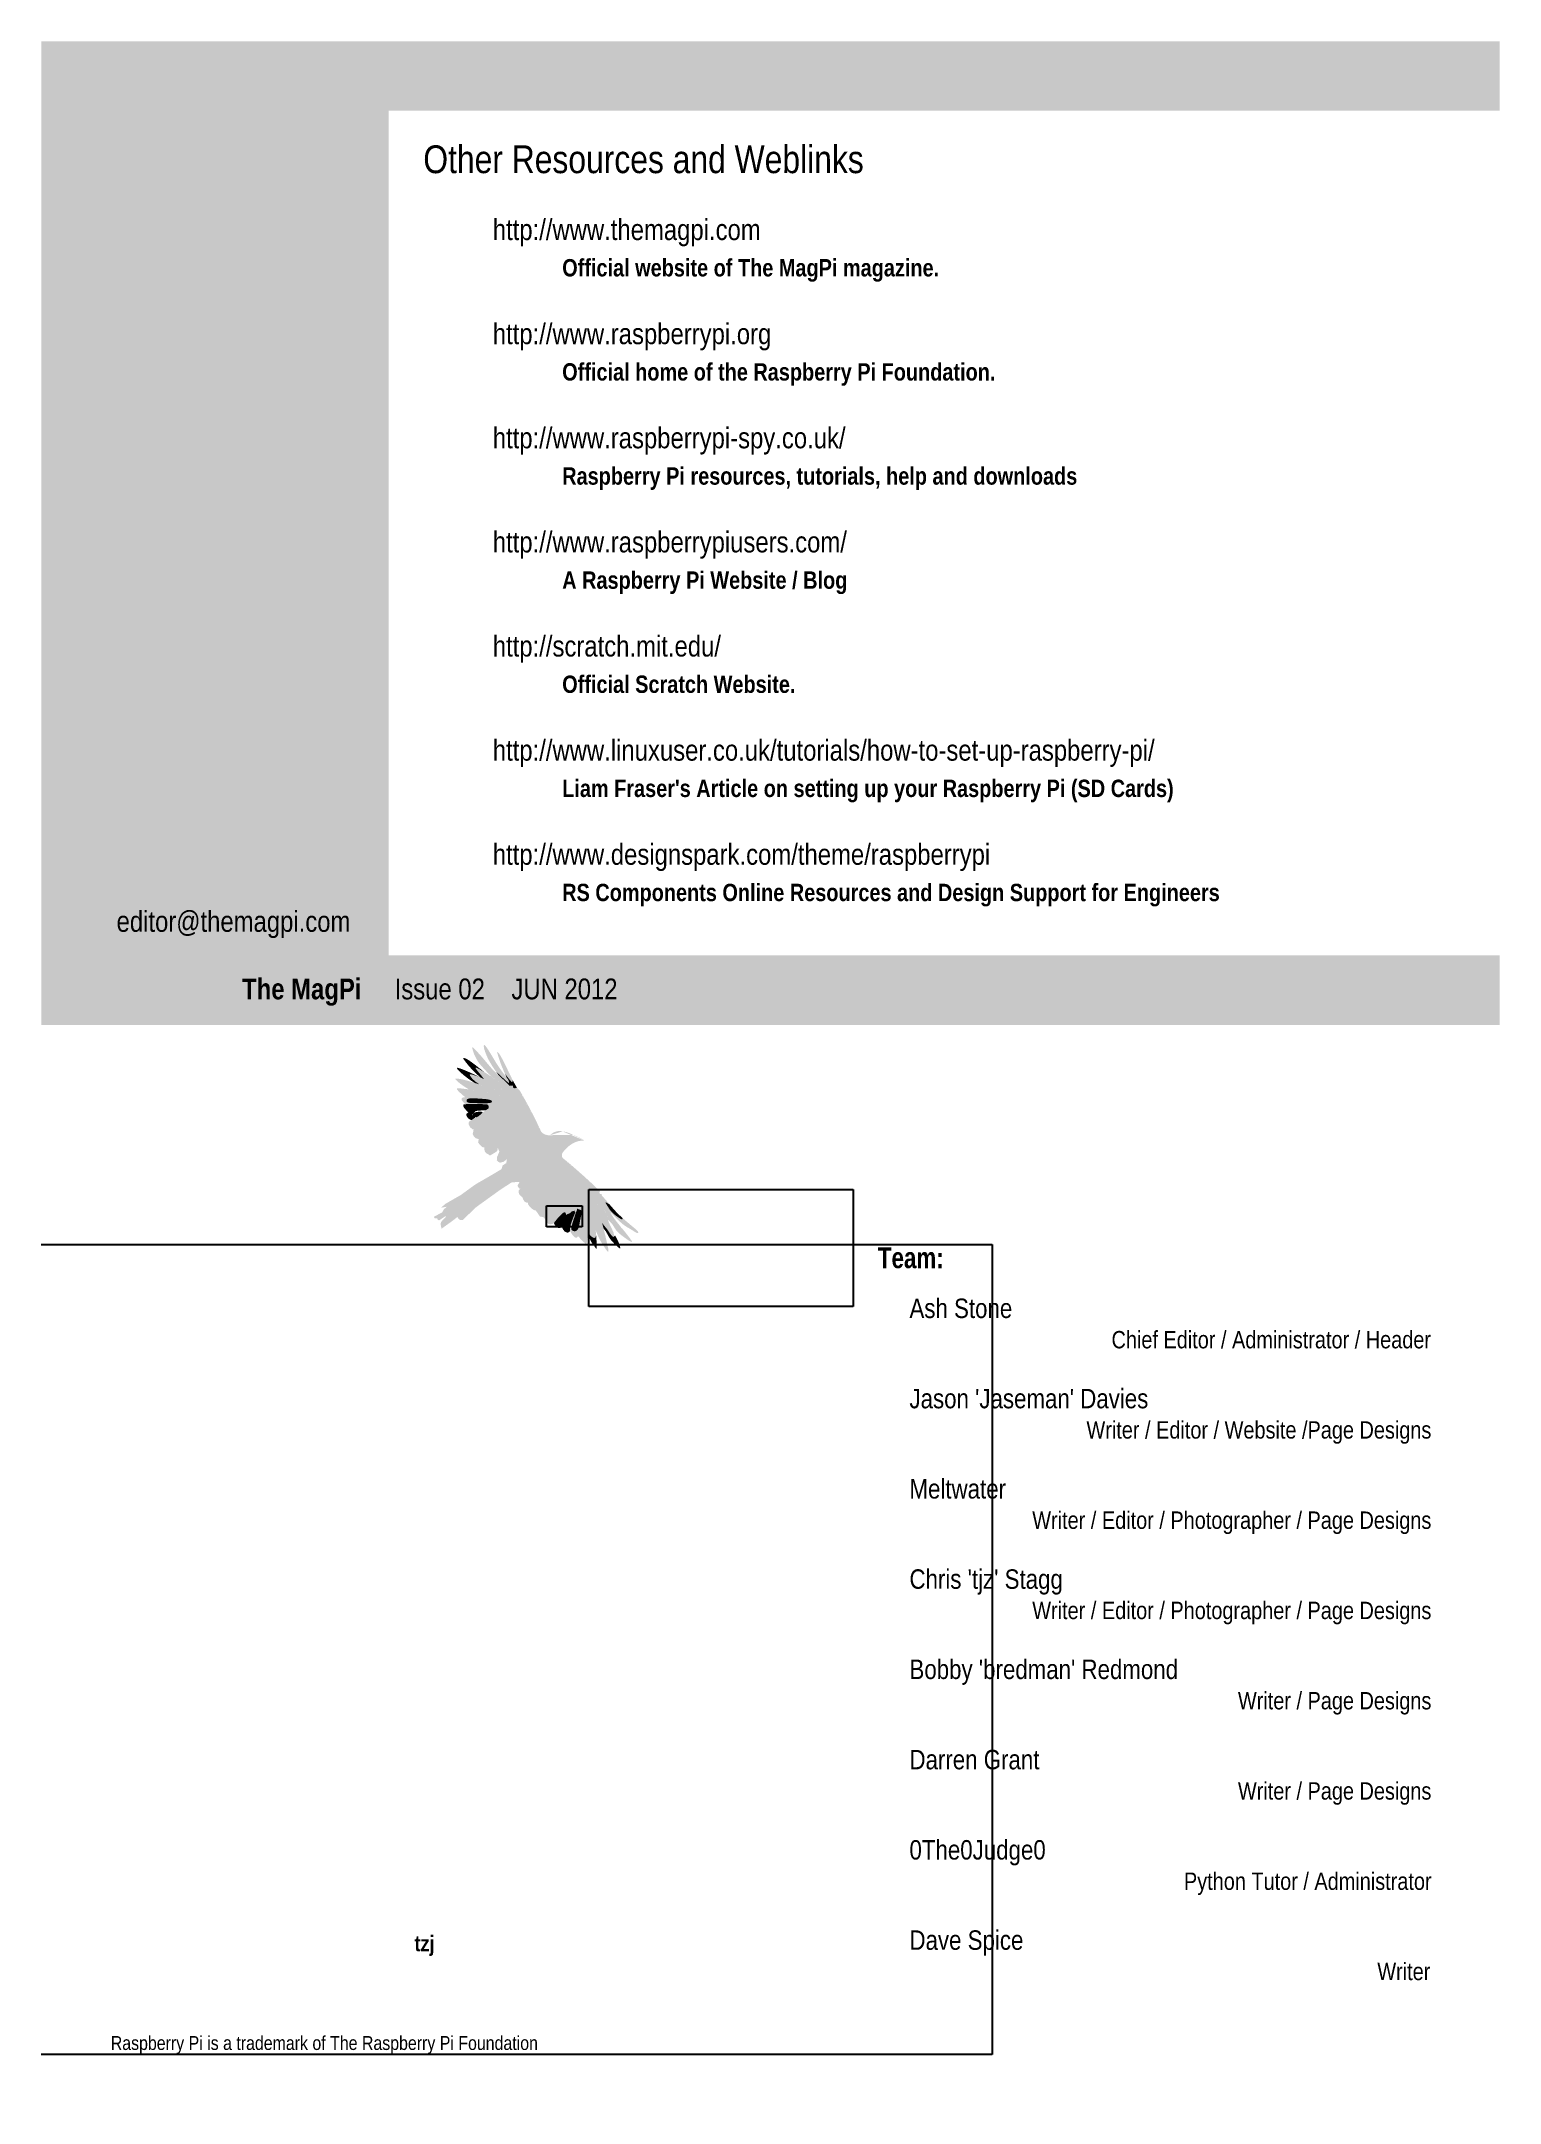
# Paper-space layout 'Page32' of a CAD drawing. Header units: millimetres. Extents: x 4 to 214, y 0 to 297.
# The model-space entities are those that its viewports show. They can reach past a viewport. Long polylines and large blocks are cut down to what shows.
import ezdxf

# ---------------------------------------------------------------- set-up
doc = ezdxf.new("R2010")
doc.units = ezdxf.units.MM
doc.layers.get('Defpoints').update_dxf_attribs({"color": 6})
for name, color, linetype in [('Background Fill', 3, 'Continuous'), ('Images', 7, 'Continuous'), ('magpiefill', 3, 'Continuous'), ('Text', 7, 'Continuous')]:
    doc.layers.add(name, color=color, linetype=linetype)
doc.layers.get('Defpoints').off()
doc.styles.get("Standard").update_dxf_attribs({"font": 'arial.ttf'})
picture_1 = doc.add_image_def('image5.jpg', size_in_pixel=(1024, 768))
picture_2 = doc.add_image_def('image2.png', size_in_pixel=(1187, 699))
picture_3 = doc.add_image_def('image3.png', size_in_pixel=(1746, 774))

psp = doc.layouts.new('Page32')

msp = doc.modelspace()

# ---------------------------------------------------------------- texts
at = {"layer": 'Text', "attachment_point": 1}
for s, width, insert, char_height in [('{\\fArial Narrow|b0|i0|c0|p34;\\C30;Other Resources and Weblinks}', 63.4087, (824.11, 282.03), 4), ('{\\fArial Narrow|b0|i0|c0|p34;\\C144;http://www.themagpi.com}', 121, (834.11, 271.39), 3), ('{\\fArial Narrow|b1|i0|c0|p34;Official website of The MagPi magazine.}', 111, (844.11, 265.65), 2.5), ('{\\fArial Narrow|b0|i0|c0|p34;\\C144;http://www.raspberrypi.org}', 121, (834.11, 256.39), 3), ('{\\fArial Narrow|b1|i0|c0|p34;Official home of the Raspberry Pi Foundation.}', 111, (844.11, 250.65), 2.5), ('{\\fArial Narrow|b0|i0|c0|p34;\\C144;http://www.raspberrypi-spy.co.uk/}', 121, (834.11, 241.39), 3), ('{\\fArial Narrow|b1|i0|c0|p34;Raspberry Pi resources, tutorials, help and downloads}', 111, (844.11, 235.65), 2.5), ('{\\fArial Narrow|b0|i0|c0|p34;\\C144;http://www.raspberrypiusers.com/}', 121, (834.11, 226.39), 3), ('{\\fArial Narrow|b1|i0|c0|p34;A Raspberry Pi Website / Blog}', 111, (844.11, 220.65), 2.5), ('{\\fArial Narrow|b0|i0|c0|p34;\\C144;http://scratch.mit.edu/}', 121, (834.11, 211.39), 3), ('{\\fArial Narrow|b1|i0|c0|p34;Official Scratch Website.}', 111, (844.11, 205.65), 2.5), ('{\\fArial Narrow|b0|i0|c0|p34;\\C144;http://www.linuxuser.co.uk/tutorials/how-to-set-up-raspberry-pi/}', 121, (834.11, 196.39), 3), ("{\\fArial Narrow|b1|i0|c0|p34;Liam Fraser's Article on setting up your Raspberry Pi (SD Cards)}", 111, (844.11, 190.65), 2.5), ('{\\fArial Narrow|b0|i0|c0|p34;\\C144;http://www.designspark.com/theme/raspberrypi}', 121, (834.11, 181.39), 3), ('{\\fArial Narrow|b1|i0|c0|p34;RS Components Online Resources and Design Support for Engineers}', 111, (844.11, 175.65), 2.5), ('{\\fImpact|b0|i0|c0|p34;\\C14;Team:}', 62.9591, (889.56, 123.27), 3), ("{\\fArial Narrow|b0|i0|c0|p34;\\H0.8x;Ash Stone\\P\\pi29.094;\\H0.89286x;Chief Editor / Administrator / Header\\P\\pi75;\\P\\pi0;\\H1.12x;Jason 'Jaseman' Davies\\H1.25x;\\P\\pi25.486;\\H0.71429x;Writer / Editor / Website /Page Designs\\P\\pi75;\\P\\pi0;\\H1.12x;Meltwater\\P\\pi17.68;\\H0.89286x;Writer / Editor / Photographer / Page Designs\\P\\pi75;\\P\\pi0;\\H1.12x;Chris 'tjz' Stagg\\P\\pi17.68;\\H0.89286x;Writer / Editor / Photographer / Page Designs\\P\\pi75;\\P\\pi0;\\H1.12x;Bobby 'bredman' Redmond\\P\\pi47.295;\\H0.89286x;Writer / Page Designs\\P\\pi75;\\P\\pi0;\\H1.12x;Darren Grant\\P\\pi47.295;\\H0.89286x;Writer / Page Designs\\P\\pi75;\\P\\pi0;\\H1.12x;0The0Judge0\\P\\pi39.522;\\H0.89286x;Python Tutor / Administrator\\P\\pi75;\\P\\pi0;\\H1.12x;Dave Spice\\P\\pi67.365;\\H0.89286x;Writer}", 75, (894.11, 115.89), 3.5), ('{\\fArial Narrow|b0|i0|c0|p34;\\C205;Raspberry Pi is a trademark of The Raspberry Pi Foundation}', 190, (779.11, 9.64), 2)]:
    msp.add_mtext_dynamic_manual_height_columns(s, width=width, gutter_width=12.5, heights=[0], dxfattribs=dict(at, insert=insert, char_height=char_height))
at = {"layer": 'Text', "color": 40, "insert": (779.11, 171.73), "char_height": 3, "attachment_point": 1}
msp.add_mtext_dynamic_manual_height_columns('\\pi0.83424;{\\fArial Narrow|b0|i0|c0|p34;editor@themagpi.com}', width=35, gutter_width=12.5, heights=[0], dxfattribs=at)
at = {"layer": 'Text', "color": 255, "attachment_point": 1}
for s, width, insert, char_height in [('{\\fArial Narrow|b1|i0|c0|p34;The MagPi\\fArial Narrow|b0|i0|c0|p34;     Issue 02    JUN 2012}', 89.5398, (798.02, 162), 3), ('\\pi3.2693;{\\fArial Narrow|b1|i0|c0|p34;tzj}', 5.9107, (819.58, 24.12), 2.25)]:
    msp.add_mtext_dynamic_manual_height_columns(s, width=width, gutter_width=12.5, heights=[0], dxfattribs=dict(at, insert=insert, char_height=char_height))

# ---------------------------------------------------------------- hatches: boundary and pattern name
at = {"layer": 'magpiefill'}
h = msp.add_hatch(color=253, dxfattribs=at)
h.dxf.hatch_style = 1
h.paths.add_polyline_path([(832.08, 151.22), (831.97, 151.34), (831.86, 151.45), (831.76, 151.56), (831.67, 151.66), (831.58, 151.75), (831.5, 151.83), (831.43, 151.9), (831.37, 151.96), (831.31, 152.01), (831.27, 152.05), (831.23, 152.07), (831.2, 152.08), (831.18, 152.08), (831.17, 152.06), (831.17, 152.03), (831.17, 152), (831.17, 151.96), (831.18, 151.91), (831.19, 151.85), (831.21, 151.8), (831.22, 151.74), (831.24, 151.67), (831.26, 151.6), (831.28, 151.52), (831.31, 151.44), (831.34, 151.34), (831.38, 151.24), (831.42, 151.13), (831.47, 151.01), (831.52, 150.89), (831.58, 150.76), (831.65, 150.62), (831.72, 150.48), (831.8, 150.34), (831.88, 150.2), (831.97, 150.05), (832.08, 149.9), (832.22, 149.71), (832.41, 149.49), (832.66, 149.21), (832.97, 148.86), (833.38, 148.42), (833.88, 147.88), (835.84, 146.54), (835.85, 146.55), (835.96, 146.55), (836, 146.54), (835.42, 146.97), (834.96, 147.32), (834.6, 147.6), (834.34, 147.82), (834.14, 148), (833.99, 148.15), (833.87, 148.27), (833.77, 148.4), (833.66, 148.52), (833.55, 148.66), (833.43, 148.8), (833.32, 148.94), (833.2, 149.08), (833.08, 149.23), (832.96, 149.37), (832.85, 149.52), (832.74, 149.66), (832.63, 149.8), (832.53, 149.93), (832.44, 150.06), (832.35, 150.19), (832.27, 150.31), (832.19, 150.42), (832.12, 150.53), (832.06, 150.63), (832.01, 150.73), (831.97, 150.8), (831.95, 150.87), (831.93, 150.91), (831.93, 150.94), (831.95, 150.94), (831.99, 150.91), (832.05, 150.86), (832.13, 150.78), (832.22, 150.68), (832.33, 150.56), (832.44, 150.43), (832.56, 150.3), (832.69, 150.17), (832.82, 150.04), (832.95, 149.92), (833.11, 149.77), (833.32, 149.58), (833.61, 149.32), (834, 148.95), (834.11, 148.86), (833.91, 149.09), (833.72, 149.32), (833.54, 149.53), (833.36, 149.74), (833.19, 149.94), (833.03, 150.13), (832.87, 150.32), (832.72, 150.49), (832.58, 150.65), (832.45, 150.81), (832.32, 150.95), (832.19, 151.09)])
h = msp.add_hatch(color=255, dxfattribs=at)
h.dxf.hatch_style = 1
h.paths.add_polyline_path([(833.93, 150.96), (833.84, 151.11), (833.75, 151.26), (833.66, 151.4), (833.57, 151.55), (833.49, 151.68), (833.4, 151.82), (833.31, 151.94), (833.23, 152.06), (833.15, 152.16), (833.08, 152.25), (833.02, 152.32), (832.96, 152.38), (832.91, 152.41), (832.87, 152.42), (832.85, 152.41), (832.83, 152.38), (832.82, 152.33), (832.82, 152.26), (832.82, 152.18), (832.84, 152.09), (832.86, 151.99), (832.88, 151.87), (832.91, 151.75), (832.96, 151.62), (833, 151.47), (833.06, 151.31), (833.13, 151.14), (833.2, 150.95), (833.29, 150.75), (833.39, 150.54), (833.51, 150.3), (833.66, 150.03), (833.83, 149.73), (834.04, 149.38), (834.3, 148.99), (834.56, 148.62), (834.98, 148.23), (835.36, 147.88), (835.55, 147.7), (835.72, 147.55), (835.86, 147.42), (835.98, 147.31), (836.08, 147.22), (836.17, 147.14), (836.24, 147.08), (836.29, 147.03), (836.34, 147), (836.37, 146.98), (836.4, 146.96), (836.42, 146.96), (836.44, 146.96), (836.45, 146.97), (836.46, 146.98), (836.47, 147.01), (836.46, 147.06), (836.44, 147.13), (836.41, 147.22), (836.37, 147.33), (836.31, 147.47), (835.73, 148.22), (835.29, 148.82), (834.94, 149.33), (834.61, 149.83), (834.32, 150.31), (834.1, 150.68)])
h = msp.add_hatch(color=253, dxfattribs=at)
h.dxf.hatch_style = 1
h.paths.add_polyline_path([(831.22, 148.28), (830.99, 148.39), (830.76, 148.49), (830.54, 148.59), (830.33, 148.68), (830.12, 148.77), (829.92, 148.85), (829.74, 148.92), (829.57, 148.98), (829.42, 149.04), (829.28, 149.08), (829.17, 149.11), (829.07, 149.13), (829.01, 149.14), (828.96, 149.13), (828.94, 149.1), (828.95, 149.06), (828.98, 149.01), (829.03, 148.94), (829.11, 148.85), (829.2, 148.75), (829.32, 148.64), (829.46, 148.5), (829.62, 148.35), (829.81, 148.18), (830.05, 147.98), (830.32, 147.77), (830.64, 147.53), (831.02, 147.27), (831.47, 146.98), (831.57, 146.94), (831.86, 146.85), (832.16, 146.75), (832.26, 146.71), (831.94, 146.92), (831.68, 147.11), (831.46, 147.3), (831.27, 147.46), (831.12, 147.62), (831.01, 147.76), (830.92, 147.89), (830.85, 147.99), (830.81, 148.08), (830.79, 148.15), (830.83, 148.19), (830.92, 148.2), (831.1, 148.17), (831.36, 148.1), (831.72, 147.98), (832.21, 147.82), (832.12, 147.86), (831.9, 147.96), (831.67, 148.07), (831.45, 148.18)])
h = msp.add_hatch(color=253, dxfattribs=at)
h.dxf.hatch_style = 1
h.paths.add_polyline_path([(831.45, 149.66), (831.29, 149.78), (831.14, 149.89), (830.99, 149.99), (830.86, 150.09), (830.73, 150.18), (830.6, 150.26), (830.49, 150.33), (830.38, 150.39), (830.28, 150.44), (830.19, 150.49), (830.11, 150.52), (830.04, 150.54), (829.98, 150.55), (829.93, 150.55), (829.89, 150.55), (829.87, 150.53), (829.86, 150.51), (829.86, 150.48), (829.88, 150.43), (829.91, 150.38), (829.95, 150.31), (830.01, 150.23), (830.09, 150.13), (830.19, 150), (830.3, 149.86), (830.43, 149.7), (830.58, 149.51), (830.77, 149.29), (830.98, 149.05), (831.24, 148.78), (831.53, 148.48), (831.88, 148.15), (832.28, 147.78), (832.34, 147.75), (832.56, 147.65), (832.78, 147.54), (832.86, 147.5), (832.68, 147.73), (832.53, 147.94), (832.38, 148.12), (832.25, 148.29), (832.13, 148.43), (832.02, 148.56), (831.93, 148.67), (831.85, 148.77), (831.79, 148.86), (831.73, 148.93), (831.69, 148.99), (831.67, 149.03), (831.65, 149.07), (831.65, 149.1), (831.65, 149.12), (831.67, 149.14), (831.7, 149.15), (831.76, 149.14), (831.85, 149.1), (832.01, 149.03), (832.23, 148.91), (832.54, 148.74), (832.92, 148.5), (832.66, 148.71), (832.41, 148.91), (832.19, 149.08), (831.98, 149.24), (831.79, 149.39), (831.62, 149.53)])
h = msp.add_hatch(color=255, dxfattribs=at)
h.dxf.hatch_style = 1
h.paths.add_polyline_path([(833.47, 148.16), (832.95, 148.49), (832.54, 148.74), (832.23, 148.91), (832.01, 149.03), (831.85, 149.1), (831.76, 149.14), (831.7, 149.15), (831.67, 149.14), (831.65, 149.12), (831.65, 149.1), (831.65, 149.07), (831.67, 149.03), (831.69, 148.99), (831.73, 148.93), (831.79, 148.86), (831.85, 148.77), (831.93, 148.67), (832.02, 148.56), (832.13, 148.43), (832.25, 148.29), (832.38, 148.12), (832.53, 147.94), (832.68, 147.73), (832.86, 147.5), (833, 147.43), (833.22, 147.32), (833.44, 147.21), (833.67, 147.09), (833.91, 146.97), (834.15, 146.85), (834.39, 146.72), (834.62, 146.59), (834.85, 146.47), (835.07, 146.34), (835.26, 146.22), (835.45, 146.11), (835.58, 146.11), (835.68, 146.11), (835.75, 146.18), (835.85, 146.18), (835.89, 146.35), (835.89, 146.41), (835.72, 146.48), (835.84, 146.54), (835.64, 146.67), (835.42, 146.83), (835.16, 147), (834.89, 147.18), (834.61, 147.37), (834.32, 147.56), (834.04, 147.76), (833.78, 147.94), (833.53, 148.12)])
h = msp.add_hatch(color=255, dxfattribs=at)
h.dxf.hatch_style = 1
h.paths.add_polyline_path([(834, 148.95), (833.61, 149.32), (833.32, 149.58), (833.11, 149.77), (832.95, 149.92), (832.82, 150.04), (832.69, 150.17), (832.56, 150.3), (832.44, 150.43), (832.33, 150.56), (832.22, 150.68), (832.13, 150.78), (832.05, 150.86), (831.99, 150.91), (831.95, 150.94), (831.93, 150.94), (831.93, 150.91), (831.95, 150.87), (831.97, 150.8), (832.01, 150.73), (832.06, 150.63), (832.12, 150.53), (832.19, 150.42), (832.27, 150.31), (832.35, 150.19), (832.44, 150.06), (832.53, 149.93), (832.63, 149.8), (832.74, 149.66), (832.85, 149.52), (832.96, 149.37), (833.08, 149.23), (833.2, 149.08), (833.32, 148.94), (833.43, 148.8), (833.55, 148.66), (833.66, 148.52), (833.77, 148.4), (833.87, 148.27), (833.99, 148.15), (834.14, 148), (834.34, 147.82), (834.6, 147.6), (834.96, 147.32), (835.42, 146.97), (836, 146.54), (836.09, 146.52), (836.26, 146.48), (836.5, 146.52), (836.55, 146.53), (836.49, 146.59), (836.42, 146.67), (836.33, 146.75), (836.24, 146.85), (836.13, 146.95), (836.07, 147.01), (835.23, 147.81), (834.54, 148.46)])
h = msp.add_hatch(color=253, dxfattribs=at)
h.dxf.hatch_style = 1
h.paths.add_polyline_path([(836.55, 147.17), (836.31, 147.48), (836.37, 147.33), (836.41, 147.22), (836.44, 147.13), (836.46, 147.06), (836.47, 147.01), (836.46, 146.98), (836.45, 146.97), (836.44, 146.96), (836.42, 146.96), (836.4, 146.96), (836.37, 146.98), (836.34, 147), (836.29, 147.03), (836.24, 147.08), (836.17, 147.14), (836.08, 147.22), (835.98, 147.31), (835.86, 147.42), (835.72, 147.55), (835.55, 147.7), (835.36, 147.88), (835.13, 148.1), (834.86, 148.34), (834.56, 148.62), (834.61, 148.55), (834.97, 148.05), (835.23, 147.81), (836.11, 146.98), (836.55, 146.53), (836.84, 146.58), (837.01, 146.58)])
h = msp.add_hatch(color=255, dxfattribs=at)
h.dxf.hatch_style = 1
h.paths.add_polyline_path([(835.47, 150.42), (835.38, 150.58), (835.3, 150.73), (835.22, 150.87), (835.15, 150.98), (835.08, 151.09), (835.02, 151.17), (834.96, 151.24), (834.91, 151.29), (834.87, 151.34), (834.84, 151.37), (834.81, 151.39), (834.78, 151.41), (834.76, 151.41), (834.75, 151.42), (834.74, 151.41), (834.74, 151.4), (834.74, 151.37), (834.75, 151.34), (834.76, 151.29), (834.78, 151.24), (834.8, 151.17), (834.82, 151.09), (834.85, 150.99), (834.88, 150.88), (834.92, 150.75), (834.96, 150.61), (835.01, 150.46), (835.07, 150.29), (835.13, 150.1), (835.2, 149.89), (835.29, 149.65), (835.4, 149.37), (835.54, 149.04), (835.7, 148.66), (835.86, 148.28), (836.03, 148.06), (836.18, 147.87), (836.31, 147.71), (836.42, 147.57), (836.52, 147.45), (836.6, 147.35), (836.67, 147.27), (836.73, 147.2), (836.78, 147.14), (836.83, 147.1), (836.87, 147.08), (836.91, 147.09), (836.94, 147.12), (836.95, 147.18), (836.96, 147.27), (836.96, 147.4), (836.91, 147.48), (836.8, 147.71), (836.69, 147.93), (836.59, 148.14), (836.49, 148.35), (836.39, 148.55), (836.3, 148.75), (836.21, 148.95), (836.12, 149.14), (836.02, 149.33), (835.93, 149.52), (835.84, 149.7), (835.75, 149.89), (835.66, 150.07), (835.56, 150.25)])
at = {"layer": 'magpiefill', "true_color": 0x010101}
h = msp.add_hatch(color=18, dxfattribs=at)
h.dxf.hatch_style = 1
edge = h.paths.add_edge_path()
edge.add_line((837.76, 132.71), (836.79, 132.61))
edge.add_line((836.79, 132.61), (835.14, 131.53))
edge.add_line((835.14, 131.53), (831.74, 129.08))
edge.add_line((831.74, 129.08), (829.76, 127.19))
edge.add_line((829.76, 127.19), (829.43, 127.19))
edge.add_line((829.43, 127.19), (829.1, 127.47))
edge.add_line((829.1, 127.47), (829.05, 127.66))
edge.add_line((829.05, 127.66), (828.06, 126.91))
edge.add_line((828.06, 126.91), (826.74, 125.96))
edge.add_line((826.74, 125.96), (826.6, 126.58))
edge.add_line((826.6, 126.58), (826.65, 126.91))
edge.add_line((826.65, 126.91), (827.21, 127.52))
edge.add_line((827.21, 127.52), (827.4, 127.66))
edge.add_line((827.4, 127.66), (827.26, 127.75))
edge.add_line((827.26, 127.75), (826.36, 127.14))
edge.add_line((826.36, 127.14), (826.13, 127.33))
edge.add_line((826.13, 127.33), (826.13, 127.47))
edge.add_line((826.13, 127.47), (825.75, 127.47))
edge.add_line((825.75, 127.47), (825.61, 127.66))
edge.add_line((825.61, 127.66), (826.83, 128.32))
edge.add_line((826.83, 128.32), (827.07, 128.75))
edge.add_line((827.07, 128.75), (827.5, 129.12))
edge.add_line((827.5, 129.12), (826.65, 128.98))
edge.add_line((826.65, 128.98), (827.31, 129.55))
edge.add_line((827.31, 129.55), (829.52, 130.82))
edge.add_line((829.52, 130.82), (831.6, 132.33))
edge.add_line((831.6, 132.33), (833.96, 133.7))
edge.add_line((833.96, 133.7), (835.38, 134.55))
edge.add_line((835.38, 134.55), (835.52, 135.07))
edge.add_line((835.52, 135.07), (836.04, 135.4))
edge.add_line((836.04, 135.4), (836.6, 135.16))
edge.add_line((836.6, 135.16), (836.98, 135.21))
edge.add_line((836.98, 135.21), (837.78, 135.87))
edge.add_line((837.78, 135.87), (838.45, 136.29))
edge.add_line((838.45, 136.29), (838.49, 135.35))
edge.add_line((838.49, 135.35), (838.3, 134.64))
edge.add_line((838.3, 134.64), (838.11, 134.55))
edge.add_line((838.11, 134.55), (837.83, 134.64))
edge.add_line((837.83, 134.64), (837.45, 134.26))
edge.add_line((837.45, 134.26), (838.04, 133.77))
edge.add_line((838.04, 133.77), (838.14, 134.21))
edge.add_line((838.14, 134.21), (838.62, 134.49))
edge.add_line((838.62, 134.49), (839.33, 134.52))
edge.add_line((839.33, 134.52), (839.74, 134.38))
edge.add_line((839.74, 134.38), (839.74, 134.08))
edge.add_line((839.74, 134.08), (839.4, 133.94))
edge.add_line((839.4, 133.94), (838.75, 133.8))
edge.add_line((838.75, 133.8), (838, 133.22))
edge.add_line((838, 133.22), (838, 132.82))
edge.add_line((838, 132.82), (838.62, 133.05))
edge.add_line((838.62, 133.05), (840.12, 133.63))
edge.add_line((840.12, 133.63), (841.11, 134.18))
edge.add_line((841.11, 134.18), (842.09, 134.89))
edge.add_line((842.09, 134.89), (843.39, 135.85))
edge.add_line((843.39, 135.85), (842.71, 135.61))
edge.add_line((842.71, 135.61), (842.06, 135.37))
edge.add_line((842.06, 135.37), (841.38, 135.54))
edge.add_line((841.38, 135.54), (840.76, 136.05))
edge.add_line((840.76, 136.05), (840.39, 136.8))
edge.add_line((840.39, 136.8), (840.25, 137.65))
edge.add_line((840.25, 137.65), (840.42, 138.44))
edge.add_line((840.42, 138.44), (841.14, 139.22))
edge.add_line((841.14, 139.22), (840.76, 139.09))
edge.add_line((840.76, 139.09), (838.99, 138.17))
edge.add_line((838.99, 138.17), (837.46, 137.31))
edge.add_line((837.46, 137.31), (836.6, 136.63))
edge.add_line((836.6, 136.63), (836.16, 135.98))
edge.add_line((836.16, 135.98), (835.68, 135.61))
edge.add_line((835.68, 135.61), (835.17, 135.47))
edge.add_line((835.17, 135.47), (834.87, 135.61))
edge.add_line((834.87, 135.61), (834.69, 135.81))
edge.add_line((834.69, 135.81), (834.73, 136.29))
edge.add_line((834.73, 136.29), (835.07, 137.08))
edge.add_line((835.07, 137.08), (834.83, 137.59))
edge.add_line((834.83, 137.59), (834.76, 137.14))
edge.add_line((834.76, 137.14), (834.46, 136.94))
edge.add_line((834.46, 136.94), (833.71, 136.5))
edge.add_line((833.71, 136.5), (833.47, 136.67))
edge.add_line((833.47, 136.67), (833.23, 136.8))
edge.add_line((833.23, 136.8), (832.99, 137.04))
edge.add_line((832.99, 137.04), (832.89, 137.42))
edge.add_line((832.89, 137.42), (832.92, 137.65))
edge.add_line((832.92, 137.65), (832.61, 137.72))
edge.add_line((832.61, 137.72), (832.44, 137.86))
edge.add_line((832.44, 137.86), (832.21, 138.1))
edge.add_line((832.21, 138.1), (832, 138.37))
edge.add_line((832, 138.37), (832.1, 138.88))
edge.add_line((832.1, 138.88), (832, 138.88))
edge.add_line((832, 138.88), (831.69, 138.98))
edge.add_line((831.69, 138.98), (831.39, 139.26))
edge.add_line((831.39, 139.26), (831.22, 139.6))
edge.add_line((831.22, 139.6), (831.29, 139.9))
edge.add_line((831.29, 139.9), (831.35, 140.25))
edge.add_line((831.35, 140.25), (831.18, 140.28))
edge.add_line((831.18, 140.28), (830.84, 140.59))
edge.add_line((830.84, 140.59), (830.64, 140.99))
edge.add_line((830.64, 140.99), (830.67, 141.37))
edge.add_line((830.67, 141.37), (831.25, 141.74))
edge.add_line((831.25, 141.74), (832.04, 142.15))
edge.add_line((832.04, 142.15), (832.58, 142.6))
edge.add_line((832.58, 142.6), (833.06, 143.01))
edge.add_line((833.06, 143.01), (833.13, 143.07))
edge.add_line((833.13, 143.07), (833.3, 143.14))
edge.add_line((833.3, 143.14), (833.5, 143.31))
edge.add_line((833.5, 143.31), (833.54, 143.45))
edge.add_line((833.54, 143.45), (833.54, 143.55))
edge.add_line((833.54, 143.55), (833.5, 143.69))
edge.add_line((833.5, 143.69), (833.4, 143.79))
edge.add_line((833.4, 143.79), (833.3, 143.86))
edge.add_line((833.3, 143.86), (833.16, 143.89))
edge.add_line((833.16, 143.89), (833.26, 143.96))
edge.add_line((833.26, 143.96), (833.4, 143.96))
edge.add_line((833.4, 143.96), (833.54, 143.99))
edge.add_line((833.54, 143.99), (833.77, 143.99))
edge.add_line((833.77, 143.99), (833.91, 143.99))
edge.add_line((833.91, 143.99), (834.01, 144.03))
edge.add_line((834.01, 144.03), (834.12, 144.1))
edge.add_line((834.12, 144.1), (834.18, 144.27))
edge.add_line((834.18, 144.27), (834.22, 144.37))
edge.add_line((834.22, 144.37), (834.08, 144.51))
edge.add_line((834.08, 144.51), (833.64, 144.74))
edge.add_line((833.64, 144.74), (834.22, 144.61))
edge.add_line((834.22, 144.61), (834.52, 144.54))
edge.add_line((834.52, 144.54), (834.69, 144.64))
edge.add_line((834.69, 144.64), (834.69, 144.71))
edge.add_line((834.69, 144.71), (834.69, 144.88))
edge.add_line((834.69, 144.88), (834.59, 144.95))
edge.add_line((834.59, 144.95), (834.52, 145.12))
edge.add_line((834.52, 145.12), (834.8, 145.08))
edge.add_line((834.8, 145.08), (834.93, 145.08))
edge.add_line((834.93, 145.08), (835.14, 145.08))
edge.add_line((835.14, 145.08), (835.14, 145.15))
edge.add_line((835.14, 145.15), (835.1, 145.36))
edge.add_line((835.1, 145.36), (835.04, 145.49))
edge.add_line((835.04, 145.49), (835, 145.66))
edge.add_line((835, 145.66), (835.17, 145.66))
edge.add_line((835.17, 145.66), (835.31, 145.7))
edge.add_line((835.31, 145.7), (835.38, 145.8))
edge.add_line((835.38, 145.8), (835.41, 146.04))
edge.add_line((835.41, 146.04), (835.45, 146.11))
edge.add_line((835.45, 146.11), (835.58, 146.11))
edge.add_line((835.58, 146.11), (835.68, 146.11))
edge.add_line((835.68, 146.11), (835.75, 146.18))
edge.add_line((835.75, 146.18), (835.85, 146.18))
edge.add_line((835.85, 146.18), (835.89, 146.35))
edge.add_line((835.89, 146.35), (835.89, 146.41))
edge.add_line((835.89, 146.41), (835.72, 146.48))
edge.add_line((835.72, 146.48), (835.85, 146.55))
edge.add_line((835.85, 146.55), (835.96, 146.55))
edge.add_line((835.96, 146.55), (836.09, 146.52))
edge.add_line((836.09, 146.52), (836.26, 146.48))
edge.add_line((836.26, 146.48), (836.5, 146.52))
edge.add_line((836.5, 146.52), (836.84, 146.58))
edge.add_line((836.84, 146.58), (837.01, 146.58))
edge.add_line((837.01, 146.58), (837.01, 146.45))
edge.add_line((837.01, 146.45), (837.05, 146.28))
edge.add_line((837.05, 146.28), (837.29, 146.18))
edge.add_line((837.29, 146.18), (837.59, 146.28))
edge.add_line((837.59, 146.28), (837.76, 146.07))
edge.add_line((837.76, 146.07), (838, 145.84))
edge.add_arc((778.81, 111.28), 68.55, 24.7197, 30.2779, ccw=False)
edge.add_arc((842.18, 140.85), 1.43, 219.4264, 277.5113)
edge.add_arc((843.73, 138.18), 1.85, 76.0979, 137.4829, ccw=False)
edge.add_arc((843.63, 135.92), 4.09, 60.0192, 82.349, ccw=False)
edge.add_arc((843.69, 133.43), 6.35, 55.1607, 71.7322, ccw=False)
edge.add_arc((847.14, 135.62), 3.03, 86.6589, 120.3195)
edge.add_arc((848.06, 134.12), 4.79, 120.8491, 144.9822)
edge.add_arc((844.79, 136.53), 0.733, 152.0183, 206.956)
edge.add_arc((788.78, 68.71), 87.28, 45.8931, 50.6392, ccw=False)
edge.add_line((849.53, 131.38), (849.46, 131.11))
edge.add_line((849.46, 131.11), (849.56, 130.97))
edge.add_line((849.56, 130.97), (849.87, 130.87))
edge.add_line((849.87, 130.87), (849.77, 130.67))
edge.add_line((849.77, 130.67), (849.9, 130.5))
edge.add_line((849.9, 130.5), (849.97, 130.33))
edge.add_line((849.97, 130.33), (849.73, 130.12))
edge.add_line((849.73, 130.12), (849.7, 129.92))
edge.add_line((849.7, 129.92), (849.8, 129.71))
edge.add_line((849.8, 129.71), (849.53, 129.61))
edge.add_line((849.53, 129.61), (849.26, 129.68))
edge.add_line((849.26, 129.68), (849.29, 129.44))
edge.add_line((849.29, 129.44), (848.91, 129.34))
edge.add_line((848.91, 129.34), (848.74, 129.44))
edge.add_line((848.74, 129.44), (848.64, 129.48))
edge.add_line((848.64, 129.48), (848.54, 129.34))
edge.add_line((848.54, 129.34), (848.37, 129.2))
edge.add_line((848.37, 129.2), (848.2, 129.27))
edge.add_line((848.2, 129.27), (847.76, 128.96))
edge.add_line((847.76, 128.96), (847.76, 129.1))
edge.add_line((847.76, 129.1), (847.45, 129.37))
edge.add_line((847.45, 129.37), (847.45, 129.51))
edge.add_line((847.45, 129.51), (847.38, 129.44))
edge.add_line((847.38, 129.44), (847.18, 129.13))
edge.add_line((847.18, 129.13), (847.18, 128.93))
edge.add_line((847.18, 128.93), (847.18, 128.49))
edge.add_line((847.18, 128.49), (846.94, 128.49))
edge.add_line((846.94, 128.49), (846.83, 128.59))
edge.add_line((846.83, 128.59), (846.8, 128.66))
edge.add_line((846.8, 128.66), (846.46, 128.76))
edge.add_line((846.46, 128.76), (846.29, 128.86))
edge.add_line((846.29, 128.86), (846.22, 128.79))
edge.add_line((846.22, 128.79), (846.22, 128.62))
edge.add_line((846.22, 128.62), (846.02, 128.35))
edge.add_line((846.02, 128.35), (845.88, 128.45))
edge.add_line((845.88, 128.45), (845.88, 128.55))
edge.add_line((845.88, 128.55), (845.47, 128.45))
edge.add_line((845.47, 128.45), (845.27, 128.21))
edge.add_line((845.27, 128.21), (844.82, 128.04))
edge.add_line((844.82, 128.04), (844.62, 128.15))
edge.add_line((844.62, 128.15), (844.52, 128.32))
edge.add_line((844.52, 128.32), (844.35, 128.32))
edge.add_line((844.35, 128.32), (843.97, 128.01))
edge.add_line((843.97, 128.01), (843.63, 127.67))
edge.add_line((843.63, 127.67), (843.29, 127.26))
edge.add_line((843.29, 127.26), (843.02, 126.92))
edge.add_line((843.02, 126.92), (842.78, 126.68))
edge.add_line((842.78, 126.68), (842.44, 126.58))
edge.add_line((842.44, 126.58), (842.13, 126.65))
edge.add_line((842.13, 126.65), (841.92, 126.85))
edge.add_line((841.92, 126.85), (841.72, 127.06))
edge.add_line((841.72, 127.06), (841.62, 127.36))
edge.add_line((841.62, 127.36), (841.45, 127.6))
edge.add_line((841.45, 127.6), (841.28, 127.63))
edge.add_line((841.28, 127.63), (841.07, 127.7))
edge.add_line((841.07, 127.7), (840.9, 127.7))
edge.add_line((840.9, 127.7), (840.59, 128.18))
edge.add_line((840.59, 128.18), (840.29, 128.59))
edge.add_line((840.29, 128.59), (840.15, 128.59))
edge.add_line((840.15, 128.59), (839.88, 128.73))
edge.add_line((839.88, 128.73), (839.4, 129.17))
edge.add_line((839.4, 129.17), (839.26, 129.37))
edge.add_line((839.26, 129.37), (839.2, 129.51))
edge.add_line((839.2, 129.51), (839.16, 129.71))
edge.add_line((839.16, 129.71), (839.03, 129.71))
edge.add_line((839.03, 129.71), (838.72, 129.82))
edge.add_line((838.72, 129.82), (838.68, 129.88))
edge.add_line((838.68, 129.88), (838.55, 130.09))
edge.add_line((838.55, 130.09), (838.51, 130.16))
edge.add_line((838.51, 130.16), (838.34, 130.53))
edge.add_line((838.34, 130.53), (838.14, 130.67))
edge.add_line((838.14, 130.67), (838.04, 130.77))
edge.add_line((838.04, 130.77), (837.9, 130.97))
edge.add_line((837.9, 130.97), (837.83, 131.25))
edge.add_line((837.83, 131.25), (837.83, 131.42))
edge.add_line((837.83, 131.42), (838.07, 131.76))
edge.add_line((838.07, 131.76), (837.97, 131.72))
edge.add_line((837.97, 131.72), (837.73, 132))
edge.add_line((837.73, 132), (837.7, 132.24))
edge.add_line((837.7, 132.24), (837.97, 132.64))
edge.add_line((837.97, 132.64), (837.76, 132.71))
at = {"layer": 'magpiefill'}
h = msp.add_hatch(color=253, dxfattribs=at)
h.dxf.hatch_style = 1
h.paths.add_polyline_path([(830.79, 147.19), (830.55, 147.26), (830.33, 147.32), (830.13, 147.37), (829.94, 147.42), (829.77, 147.46), (829.61, 147.49), (829.46, 147.52), (829.33, 147.54), (829.21, 147.56), (829.11, 147.57), (829.02, 147.58), (828.95, 147.59), (828.88, 147.59), (828.83, 147.59), (828.79, 147.59), (828.76, 147.58), (828.73, 147.57), (828.72, 147.56), (828.72, 147.54), (828.72, 147.52), (828.74, 147.49), (828.77, 147.45), (828.8, 147.41), (828.85, 147.36), (828.91, 147.3), (828.99, 147.23), (829.07, 147.15), (829.18, 147.05), (829.32, 146.94), (829.49, 146.8), (829.71, 146.65), (829.97, 146.47), (830.29, 146.26), (830.68, 146.02), (830.83, 146), (831.02, 145.97), (831.22, 145.94), (831.24, 145.94), (831.06, 146.03), (830.91, 146.12), (830.79, 146.2), (830.69, 146.28), (830.61, 146.36), (830.54, 146.44), (830.49, 146.51), (830.45, 146.57), (830.42, 146.63), (830.39, 146.68), (830.37, 146.72), (830.36, 146.76), (830.35, 146.8), (830.35, 146.83), (830.35, 146.86), (830.36, 146.89), (830.37, 146.92), (830.38, 146.95), (830.4, 146.97), (830.43, 147), (830.46, 147.02), (830.49, 147.03), (830.54, 147.04), (830.59, 147.05), (830.65, 147.05), (830.72, 147.04), (830.8, 147.03), (830.9, 147.01), (831.01, 146.98), (831.14, 146.95), (831.29, 146.9), (831.46, 146.85), (831.66, 146.78), (831.89, 146.7), (832.18, 146.59), (832.54, 146.46), (832.99, 146.28), (833.55, 146.07), (834.23, 145.8), (835.05, 145.47), (835.04, 145.49), (835, 145.66), (834.73, 145.79), (834.44, 145.91), (834.13, 146.04), (833.81, 146.16), (833.47, 146.29), (833.14, 146.41), (832.8, 146.53), (832.48, 146.64), (832.16, 146.75), (831.86, 146.85), (831.57, 146.94), (831.3, 147.03), (831.03, 147.11)])
h = msp.add_hatch(color=253, dxfattribs=at)
h.dxf.hatch_style = 1
h.paths.add_polyline_path([(831.42, 145.91), (831.22, 145.94), (831.02, 145.97), (830.83, 146), (830.65, 146.02), (830.47, 146.05), (830.3, 146.07), (830.13, 146.09), (829.96, 146.11), (829.8, 146.14), (829.65, 146.15), (829.51, 146.17), (829.39, 146.18), (829.27, 146.19), (829.18, 146.2), (829.1, 146.2), (829.04, 146.19), (828.99, 146.18), (828.96, 146.17), (828.95, 146.14), (828.94, 146.12), (828.95, 146.08), (828.97, 146.03), (829, 145.98), (829.05, 145.91), (829.12, 145.83), (829.22, 145.71), (829.37, 145.57), (829.57, 145.39), (829.82, 145.17), (830.15, 144.91), (830.33, 144.91), (830.55, 144.92), (830.8, 144.91), (831.09, 144.9), (831.4, 144.89), (831.74, 144.87), (832.09, 144.85), (832.44, 144.83), (832.78, 144.81), (833.1, 144.78), (833.39, 144.76), (833.64, 144.74), (834.22, 144.61), (834.52, 144.54), (834.69, 144.64), (834.69, 144.71), (834.69, 144.88), (834.59, 144.95), (834.52, 145.12), (834.8, 145.08), (834.93, 145.08), (835.14, 145.08), (835.14, 145.15), (835.13, 145.17), (834.92, 145.22), (834.73, 145.26), (834.56, 145.31), (834.39, 145.35), (834.23, 145.38), (834.07, 145.42), (833.9, 145.46), (833.72, 145.5), (833.52, 145.54), (833.3, 145.59), (833.07, 145.63), (832.83, 145.68), (832.58, 145.72), (832.34, 145.77), (832.09, 145.81), (831.86, 145.85), (831.64, 145.88)])
h.paths.add_polyline_path([(830.22, 145.61), (830.23, 145.64), (830.26, 145.67), (830.3, 145.7), (830.34, 145.72), (830.4, 145.74), (830.47, 145.76), (830.55, 145.77), (830.65, 145.78), (830.76, 145.78), (830.9, 145.77), (831.06, 145.76), (831.24, 145.74), (831.44, 145.71), (831.66, 145.68), (831.9, 145.64), (832.14, 145.59), (832.38, 145.55), (832.63, 145.5), (832.86, 145.45), (833.08, 145.4), (833.28, 145.36), (833.46, 145.32), (833.62, 145.28), (833.76, 145.24), (833.89, 145.21), (834.01, 145.18), (834.11, 145.14), (834.19, 145.11), (834.27, 145.08), (834.33, 145.05), (834.39, 145.02), (834.43, 144.98), (834.47, 144.95), (834.5, 144.92), (834.52, 144.89), (834.53, 144.86), (834.54, 144.83), (834.54, 144.81), (834.54, 144.78), (834.53, 144.76), (834.51, 144.74), (834.49, 144.72), (834.46, 144.71), (834.42, 144.7), (834.38, 144.69), (834.32, 144.69), (834.26, 144.7), (834.18, 144.7), (834.09, 144.71), (833.98, 144.73), (833.84, 144.75), (833.69, 144.76), (833.51, 144.79), (833.31, 144.81), (833.1, 144.83), (832.88, 144.86), (832.65, 144.88), (832.41, 144.91), (832.18, 144.93), (831.96, 144.95), (831.75, 144.98), (831.55, 145), (831.36, 145.02), (831.18, 145.04), (831.03, 145.07), (830.88, 145.09), (830.75, 145.12), (830.64, 145.15), (830.54, 145.18), (830.46, 145.22), (830.39, 145.26), (830.34, 145.3), (830.29, 145.34), (830.26, 145.38), (830.23, 145.42), (830.22, 145.46), (830.21, 145.5), (830.2, 145.54), (830.21, 145.58)], flags=16)
h = msp.add_hatch(color=255, dxfattribs=at)
h.dxf.hatch_style = 1
h.paths.add_polyline_path([(831.55, 145), (831.75, 144.98), (831.96, 144.95), (832.63, 144.88), (833.48, 144.79), (834.17, 144.7), (834.18, 144.7), (834.26, 144.7), (834.32, 144.69), (834.38, 144.69), (834.42, 144.7), (834.46, 144.71), (834.49, 144.72), (834.51, 144.74), (834.53, 144.76), (834.54, 144.78), (834.54, 144.81), (834.54, 144.83), (834.53, 144.86), (834.52, 144.89), (834.5, 144.92), (834.47, 144.95), (834.43, 144.98), (834.39, 145.02), (834.33, 145.05), (834.27, 145.08), (834.19, 145.11), (834.11, 145.14), (834.01, 145.18), (833.89, 145.21), (833.76, 145.24), (833.62, 145.28), (833.46, 145.32), (833.28, 145.36), (833.08, 145.4), (832.86, 145.45), (832.63, 145.5), (832.38, 145.55), (832.14, 145.59), (831.9, 145.64), (831.66, 145.68), (831.44, 145.71), (831.24, 145.74), (831.06, 145.76), (830.9, 145.77), (830.76, 145.78), (830.65, 145.78), (830.55, 145.77), (830.47, 145.76), (830.4, 145.74), (830.34, 145.72), (830.3, 145.7), (830.26, 145.67), (830.23, 145.64), (830.22, 145.61), (830.21, 145.58), (830.2, 145.54), (830.21, 145.5), (830.22, 145.46), (830.23, 145.42), (830.26, 145.38), (830.29, 145.34), (830.34, 145.3), (830.39, 145.26), (830.46, 145.22), (830.54, 145.18), (830.64, 145.15), (830.75, 145.12), (830.88, 145.09), (831.03, 145.07), (831.18, 145.04), (831.36, 145.02)])
h = msp.add_hatch(color=255, dxfattribs=at)
h.dxf.hatch_style = 1
h.paths.add_polyline_path([(831.66, 146.78), (831.46, 146.85), (831.29, 146.9), (831.14, 146.95), (831.01, 146.98), (830.9, 147.01), (830.8, 147.03), (830.72, 147.04), (830.65, 147.05), (830.59, 147.05), (830.54, 147.04), (830.49, 147.03), (830.46, 147.02), (830.43, 147), (830.4, 146.97), (830.38, 146.95), (830.37, 146.92), (830.36, 146.89), (830.35, 146.86), (830.35, 146.83), (830.35, 146.8), (830.36, 146.76), (830.37, 146.72), (830.39, 146.68), (830.42, 146.63), (830.45, 146.57), (830.49, 146.51), (830.54, 146.44), (830.61, 146.36), (830.69, 146.28), (830.79, 146.2), (830.91, 146.12), (831.06, 146.03), (831.24, 145.94), (831.86, 145.85), (832.59, 145.72), (833.32, 145.59), (833.88, 145.47), (834.44, 145.33), (834.44, 145.33), (834.56, 145.31), (834.73, 145.26), (834.92, 145.22), (835.13, 145.17), (835.1, 145.36), (835.05, 145.47), (834.23, 145.8), (833.55, 146.07), (832.99, 146.28), (832.54, 146.46), (832.18, 146.59), (831.89, 146.7)])
h = msp.add_hatch(color=255, dxfattribs=at)
h.dxf.hatch_style = 1
h.paths.add_polyline_path([(831.68, 147.11), (831.94, 146.92), (832.25, 146.72), (833, 146.46), (833.66, 146.22), (834.31, 145.97), (835.02, 145.66), (835.17, 145.66), (835.31, 145.7), (835.38, 145.8), (835.42, 146.12), (835.26, 146.22), (835.07, 146.34), (834.85, 146.47), (834.62, 146.59), (834.39, 146.72), (834.15, 146.85), (833.91, 146.97), (833.67, 147.09), (833.44, 147.21), (833.22, 147.32), (833, 147.43), (832.78, 147.54), (832.56, 147.65), (832.34, 147.75), (832.21, 147.82), (831.72, 147.98), (831.36, 148.1), (831.1, 148.17), (830.92, 148.2), (830.83, 148.19), (830.79, 148.15), (830.81, 148.08), (830.85, 147.99), (830.92, 147.89), (831.01, 147.76), (831.12, 147.62), (831.27, 147.46), (831.46, 147.3)])
h = msp.add_hatch(color=253, dxfattribs=at)
h.dxf.hatch_style = 1
h.paths.add_polyline_path([(837.16, 147.02), (837.03, 147.25), (836.96, 147.4), (836.96, 147.27), (836.95, 147.18), (836.94, 147.12), (836.91, 147.09), (836.87, 147.08), (836.83, 147.1), (836.78, 147.14), (836.73, 147.2), (836.67, 147.27), (836.6, 147.35), (836.52, 147.45), (836.42, 147.57), (836.31, 147.71), (836.18, 147.87), (836.03, 148.06), (835.86, 148.28), (835.89, 148.22), (836.1, 147.74), (836.18, 147.65), (836.55, 147.17), (837.01, 146.58), (837.01, 146.45), (837.05, 146.28), (837.29, 146.18), (837.59, 146.28), (837.44, 146.53), (837.3, 146.77)])
h = msp.add_hatch(color=253, dxfattribs=at)
h.dxf.hatch_style = 1
h.paths.add_polyline_path([(829.85, 144.22), (830, 144.07), (830.18, 143.91), (830.65, 143.92), (831.16, 143.92), (831.76, 143.91), (832.33, 143.9), (832.64, 143.9), (832.92, 143.89), (833.16, 143.89), (833.31, 143.99), (833.91, 143.99), (834.01, 144.03), (834.12, 144.1), (834.18, 144.27), (834.22, 144.37), (834.08, 144.51), (833.64, 144.74), (833.39, 144.76), (833.1, 144.78), (832.78, 144.81), (832.44, 144.83), (832.09, 144.85), (831.74, 144.87), (831.4, 144.89), (831.09, 144.9), (830.8, 144.91), (830.55, 144.92), (830.33, 144.91), (830.14, 144.91), (829.99, 144.89), (829.86, 144.86), (829.75, 144.83), (829.68, 144.78), (829.63, 144.72), (829.61, 144.65), (829.62, 144.56), (829.66, 144.46), (829.74, 144.35)])
h = msp.add_hatch(color=253, dxfattribs=at)
h.dxf.hatch_style = 1
h.paths.add_polyline_path([(833.54, 143.55), (833.5, 143.69), (833.4, 143.79), (833.3, 143.86), (833.16, 143.89), (832.92, 143.89), (832.64, 143.9), (832.33, 143.9), (832, 143.91), (831.67, 143.91), (831.35, 143.91), (831.05, 143.92), (830.78, 143.92), (830.56, 143.92), (830.38, 143.91), (830.24, 143.9), (830.13, 143.89), (830.05, 143.88), (829.98, 143.87), (829.94, 143.85), (829.91, 143.83), (829.88, 143.81), (829.87, 143.78), (829.85, 143.75), (829.85, 143.72), (829.85, 143.68), (829.86, 143.64), (829.88, 143.59), (829.9, 143.54), (829.92, 143.48), (829.96, 143.42), (830.01, 143.34), (830.08, 143.26), (830.17, 143.15), (830.28, 143.02), (830.42, 142.87), (830.6, 142.7), (830.65, 142.72), (830.74, 142.74), (830.84, 142.77), (830.95, 142.79), (831.07, 142.82), (831.21, 142.84), (831.35, 142.87), (831.51, 142.89), (831.67, 142.91), (831.85, 142.94), (832.03, 142.96), (832.21, 142.98), (832.4, 142.99), (832.58, 143), (832.75, 143.01), (832.92, 143.02), (833.07, 143.02), (833.13, 143.07), (833.3, 143.14), (833.5, 143.31), (833.54, 143.45)])
h.paths.add_polyline_path([(830.72, 143.44), (830.73, 143.49), (830.75, 143.53), (830.77, 143.57), (830.8, 143.6), (830.83, 143.63), (830.87, 143.66), (830.91, 143.69), (830.96, 143.71), (831.02, 143.73), (831.09, 143.74), (831.17, 143.76), (831.26, 143.77), (831.36, 143.78), (831.48, 143.78), (831.62, 143.79), (831.76, 143.79), (831.92, 143.79), (832.08, 143.79), (832.24, 143.79), (832.39, 143.79), (832.54, 143.79), (832.67, 143.78), (832.79, 143.77), (832.89, 143.76), (832.98, 143.75), (833.06, 143.74), (833.12, 143.72), (833.18, 143.71), (833.22, 143.69), (833.26, 143.67), (833.29, 143.65), (833.32, 143.62), (833.34, 143.6), (833.35, 143.57), (833.36, 143.54), (833.37, 143.52), (833.37, 143.49), (833.36, 143.46), (833.36, 143.43), (833.34, 143.41), (833.33, 143.38), (833.3, 143.35), (833.28, 143.33), (833.24, 143.3), (833.2, 143.28), (833.15, 143.25), (833.1, 143.23), (833.04, 143.21), (832.96, 143.19), (832.88, 143.18), (832.79, 143.16), (832.69, 143.14), (832.58, 143.13), (832.45, 143.11), (832.32, 143.09), (832.17, 143.08), (832.02, 143.06), (831.87, 143.05), (831.72, 143.03), (831.58, 143.02), (831.45, 143), (831.33, 142.99), (831.24, 142.98), (831.16, 142.97), (831.09, 142.96), (831.04, 142.96), (830.99, 142.96), (830.95, 142.97), (830.92, 142.98), (830.89, 143), (830.86, 143.03), (830.83, 143.06), (830.8, 143.11), (830.78, 143.15), (830.76, 143.2), (830.74, 143.25), (830.73, 143.3), (830.72, 143.35), (830.72, 143.39)], flags=16)
h = msp.add_hatch(color=253, dxfattribs=at)
h.dxf.hatch_style = 1
h.paths.add_polyline_path([(830.95, 142.79), (830.84, 142.77), (830.74, 142.74), (830.65, 142.72), (830.58, 142.69), (830.51, 142.66), (830.46, 142.63), (830.42, 142.6), (830.38, 142.57), (830.36, 142.54), (830.34, 142.5), (830.32, 142.47), (830.31, 142.43), (830.31, 142.39), (830.31, 142.35), (830.32, 142.3), (830.33, 142.26), (830.35, 142.21), (830.37, 142.16), (830.4, 142.1), (830.43, 142.05), (830.47, 141.99), (830.52, 141.93), (830.58, 141.86), (830.66, 141.8), (830.76, 141.73), (830.87, 141.66), (831.02, 141.59), (831.64, 141.99), (831.17, 142.37), (831.64, 142.91), (831.51, 142.89), (831.35, 142.87), (831.21, 142.84), (831.07, 142.82)])
h = msp.add_hatch(color=255, dxfattribs=at)
h.dxf.hatch_style = 1
h.paths.add_polyline_path([(832.04, 144.71), (831.85, 144.72), (831.66, 144.73), (831.48, 144.74), (831.31, 144.74), (831.15, 144.74), (831, 144.74), (830.86, 144.73), (830.74, 144.72), (830.64, 144.7), (830.56, 144.68), (830.49, 144.65), (830.44, 144.62), (830.4, 144.59), (830.37, 144.55), (830.35, 144.51), (830.34, 144.47), (830.33, 144.43), (830.34, 144.39), (830.35, 144.35), (830.36, 144.31), (830.38, 144.27), (830.41, 144.23), (830.43, 144.2), (830.47, 144.17), (830.51, 144.15), (830.55, 144.13), (830.61, 144.11), (830.68, 144.1), (830.76, 144.09), (830.87, 144.08), (830.99, 144.07), (831.14, 144.07), (831.32, 144.06), (831.52, 144.05), (831.73, 144.05), (831.96, 144.04), (832.19, 144.04), (832.41, 144.03), (832.63, 144.03), (832.84, 144.03), (833.02, 144.03), (833.19, 144.03), (833.34, 144.04), (833.47, 144.05), (833.58, 144.06), (833.68, 144.07), (833.76, 144.09), (833.83, 144.11), (833.88, 144.14), (833.93, 144.17), (833.96, 144.2), (833.98, 144.23), (833.99, 144.27), (833.99, 144.3), (833.97, 144.34), (833.95, 144.37), (833.92, 144.4), (833.89, 144.43), (833.84, 144.46), (833.77, 144.49), (833.7, 144.52), (833.61, 144.54), (833.51, 144.56), (833.39, 144.59), (833.26, 144.61), (833.11, 144.63), (832.95, 144.64), (832.78, 144.66), (832.6, 144.67), (832.41, 144.69), (832.23, 144.7)])
h = msp.add_hatch(color=251, dxfattribs=at)
h.dxf.hatch_style = 1
h.paths.add_polyline_path([(833.39, 142.44), (834.6, 142.88), (833.44, 142.69), (832.39, 142.44), (832.04, 142.15), (832.63, 142.24)])
h.paths.add_polyline_path([(833.94, 141.43), (836, 142.49), (834.64, 141.98), (833.13, 141.48), (831.93, 141.38), (830.67, 141.37), (830.67, 141.37), (830.64, 140.99), (830.84, 140.59), (831.18, 140.28), (831.35, 140.25), (832.18, 140.73)])
h.paths.add_polyline_path([(834.09, 140.37), (835.95, 141.63), (833.79, 140.57), (832.23, 140.07), (831.33, 140.11), (831.29, 139.9), (831.22, 139.6), (831.39, 139.26), (831.69, 138.98), (832, 138.88), (832.08, 138.88), (832.63, 139.37)])
h.paths.add_polyline_path([(833.74, 138.76), (835.65, 140.37), (833.44, 139.01), (832.06, 138.69), (832, 138.37), (832.21, 138.1), (832.44, 137.86), (832.61, 137.72), (832.73, 137.7), (832.88, 137.96)])
h.paths.add_polyline_path([(834.19, 138.11), (834.19, 138.51), (833.54, 137.76), (832.91, 137.56), (832.89, 137.42), (832.99, 137.04), (833.23, 136.8), (833.48, 136.66), (834.39, 137.3), (833.39, 137.15)])
h.paths.add_polyline_path([(835.75, 138.01), (834.93, 137.38), (835.07, 137.08)], flags=17)
h.paths.add_polyline_path([(836.42, 136.37), (836.46, 136.95), (837.06, 138.41), (835.95, 136.85), (834.72, 136.12), (834.69, 135.81), (834.87, 135.61), (835.17, 135.47), (835.68, 135.61), (836.16, 135.98)])
h.paths.add_polyline_path([(838.32, 132.32), (840.48, 133.23), (839.38, 132.88), (837.8, 132.4), (837.7, 132.24), (837.73, 132), (837.82, 131.89)])
h.paths.add_polyline_path([(838.67, 131.42), (839.68, 131.67), (840.99, 132.52), (839.02, 131.82), (837.98, 131.63), (837.83, 131.42), (837.83, 131.25), (837.9, 130.97), (838.04, 130.77), (838.14, 130.67), (838.25, 130.59), (838.57, 130.96)])
h.paths.add_polyline_path([(839.58, 130.46), (840.48, 130.86), (841.44, 131.67), (839.48, 130.76), (838.39, 130.44), (838.51, 130.16), (838.55, 130.09), (838.68, 129.88), (838.72, 129.82), (839.03, 129.71), (839.12, 129.71), (839.38, 129.96)])
h.paths.add_polyline_path([(841.79, 130.36), (843.5, 131.87), (842.2, 130.96), (840.13, 129.91), (839.18, 129.6), (839.2, 129.51), (839.26, 129.37), (839.4, 129.17), (839.88, 128.73), (840.15, 128.59), (840.18, 128.59), (840.38, 128.95), (840.68, 129.45)])
h.paths.add_polyline_path([(842.75, 129.76), (844.01, 131.32), (841.99, 129.66), (840.32, 128.55), (840.59, 128.18), (840.9, 127.7), (841.07, 127.7), (841.28, 127.63), (841.54, 128.4)])
h.paths.add_polyline_path([(843.55, 128.9), (845.17, 131.22), (844.36, 130.31), (843.05, 129.05), (841.99, 127.69), (841.48, 127.56), (841.62, 127.36), (841.72, 127.06), (841.92, 126.85), (842.13, 126.65), (842.44, 126.58), (842.78, 126.68), (842.79, 126.69), (842.9, 127.74)])
h.paths.add_polyline_path([(845.27, 129.35), (845.62, 130.61), (844.51, 128.9), (844.01, 128.35), (843.75, 127.79), (843.97, 128.01), (844.35, 128.32), (844.52, 128.32), (844.71, 128.55)])
h.paths.add_polyline_path([(846.12, 129.61), (845.18, 128.18), (845.27, 128.21), (845.47, 128.45), (845.8, 128.53)])
h.paths.add_polyline_path([(847.18, 129.05), (846.73, 129.55), (846.45, 128.76), (846.46, 128.76), (846.8, 128.66), (846.83, 128.59), (846.94, 128.49), (847.18, 128.49), (847.18, 128.93)])
h = msp.add_hatch(color=255, dxfattribs=at)
h.dxf.hatch_style = 1
h.paths.add_polyline_path([(832.02, 143.06), (832.17, 143.08), (832.32, 143.09), (832.45, 143.11), (832.58, 143.13), (832.69, 143.14), (832.79, 143.16), (832.88, 143.18), (832.96, 143.19), (833.04, 143.21), (833.1, 143.23), (833.15, 143.25), (833.2, 143.28), (833.24, 143.3), (833.28, 143.33), (833.3, 143.35), (833.33, 143.38), (833.34, 143.41), (833.36, 143.43), (833.36, 143.46), (833.37, 143.49), (833.37, 143.52), (833.36, 143.54), (833.35, 143.57), (833.34, 143.6), (833.32, 143.62), (833.29, 143.65), (833.26, 143.67), (833.22, 143.69), (833.18, 143.71), (833.12, 143.72), (833.06, 143.74), (832.98, 143.75), (832.89, 143.76), (832.79, 143.77), (832.67, 143.78), (832.54, 143.79), (832.39, 143.79), (832.24, 143.79), (832.08, 143.79), (831.92, 143.79), (831.76, 143.79), (831.62, 143.79), (831.48, 143.78), (831.36, 143.78), (831.26, 143.77), (831.17, 143.76), (831.09, 143.74), (831.02, 143.73), (830.96, 143.71), (830.91, 143.69), (830.87, 143.66), (830.83, 143.63), (830.8, 143.6), (830.77, 143.57), (830.75, 143.53), (830.73, 143.49), (830.72, 143.44), (830.72, 143.39), (830.72, 143.35), (830.73, 143.3), (830.74, 143.25), (830.76, 143.2), (830.78, 143.15), (830.8, 143.11), (830.83, 143.06), (830.86, 143.03), (830.89, 143), (830.92, 142.98), (830.95, 142.97), (830.99, 142.96), (831.04, 142.96), (831.09, 142.96), (831.16, 142.97), (831.4, 143), (831.72, 143.03)])
h = msp.add_hatch(color=255, dxfattribs=at)
h.dxf.hatch_style = 1
h.paths.add_polyline_path([(832.58, 142.6), (832.66, 142.67), (832.64, 142.69), (832.62, 142.72), (832.59, 142.74), (832.57, 142.76), (832.54, 142.78), (832.5, 142.8), (832.46, 142.81), (832.41, 142.82), (832.36, 142.82), (832.29, 142.83), (832.23, 142.82), (832.15, 142.82), (832.08, 142.81), (832, 142.8), (831.92, 142.79), (831.84, 142.78), (831.75, 142.76), (831.67, 142.74), (831.6, 142.71), (831.52, 142.68), (831.46, 142.65), (831.4, 142.61), (831.35, 142.57), (831.3, 142.52), (831.28, 142.47), (831.26, 142.41), (831.27, 142.35), (831.3, 142.28), (831.36, 142.22), (831.45, 142.14), (831.57, 142.07), (831.74, 142), (832.04, 142.15), (832.39, 142.44)])
h = msp.add_hatch(color=255, dxfattribs=at)
h.dxf.hatch_style = 1
h.paths.add_polyline_path([(836.16, 135.98), (836.04, 135.4), (836.6, 135.16), (836.98, 135.21), (837.78, 135.87), (838.45, 136.29), (838.49, 135.35), (838.3, 134.64), (838.11, 134.55), (837.83, 134.64), (837.45, 134.26), (838.04, 133.77), (838.14, 134.21), (838.62, 134.49), (839.33, 134.52), (839.74, 134.38), (839.74, 134.08), (839.4, 133.94), (838.75, 133.8), (838, 133.22), (838, 132.82), (838.62, 133.05), (840.12, 133.63), (841.11, 134.18), (842.09, 134.89), (843.39, 135.85), (842.71, 135.61), (842.06, 135.37), (841.38, 135.54), (840.76, 136.05), (840.39, 136.8), (840.25, 137.65), (840.42, 138.44), (841.14, 139.22), (840.76, 139.09), (838.99, 138.17), (837.46, 137.31), (836.6, 136.63)])
h = msp.add_hatch(color=253, dxfattribs=at)
h.dxf.hatch_style = 1
h.paths.add_polyline_path([(853.54, 126.85), (853.33, 127.03), (853.12, 127.22), (852.9, 127.4), (852.79, 127.51), (852.79, 127.39), (852.77, 127.33), (852.71, 127.31), (852.63, 127.32), (852.53, 127.37), (852.42, 127.44), (852.29, 127.52), (852.17, 127.61), (852.04, 127.7), (851.91, 127.78), (851.79, 127.87), (851.67, 127.97), (851.56, 128.06), (851.44, 128.16), (851.33, 128.27), (851.23, 128.38), (851.13, 128.49), (851.03, 128.61), (850.94, 128.74), (850.85, 128.87), (850.77, 129), (850.69, 129.13), (850.61, 129.25), (850.53, 129.38), (850.46, 129.49), (850.4, 129.6), (850.36, 129.68), (850.36, 129.73), (850.4, 129.74), (850.5, 129.71), (850.67, 129.61), (850.93, 129.46), (850.87, 129.52), (850.69, 129.74), (850.51, 129.95), (850.33, 130.16), (850.15, 130.36), (849.97, 130.55), (849.8, 130.73), (849.77, 130.67), (849.9, 130.5), (849.97, 130.33), (849.8, 130.18), (849.9, 130.04), (850, 129.89), (850.11, 129.73), (850.22, 129.57), (850.33, 129.4), (850.44, 129.22), (850.55, 129.05), (850.66, 128.88), (850.77, 128.72), (850.87, 128.55), (850.97, 128.39), (850.97, 128.38), (851.31, 128.05), (851.6, 127.76), (851.87, 127.5), (852.1, 127.28), (852.31, 127.08), (852.5, 126.9), (852.67, 126.75), (852.83, 126.61), (852.99, 126.49), (853.14, 126.38), (853.28, 126.29), (853.42, 126.2), (853.55, 126.12), (853.68, 126.05), (853.8, 125.98), (853.92, 125.91), (854.03, 125.84), (854.14, 125.78), (854.25, 125.71), (854.34, 125.65), (854.44, 125.59), (854.52, 125.53), (854.6, 125.48), (854.67, 125.44), (854.74, 125.41), (854.79, 125.38), (854.84, 125.36), (854.89, 125.35), (854.93, 125.35), (854.96, 125.35), (854.99, 125.35), (855.01, 125.36), (855.03, 125.37), (855.05, 125.39), (855.06, 125.4), (855.07, 125.43), (855.06, 125.46), (855.05, 125.49), (855.04, 125.53), (855.01, 125.57), (854.97, 125.62), (854.92, 125.67), (854.85, 125.74), (854.77, 125.81), (854.68, 125.89), (854.57, 125.99), (854.44, 126.1), (854.29, 126.22), (854.13, 126.36), (853.94, 126.51), (853.75, 126.68)])
h = msp.add_hatch(color=255, dxfattribs=at)
h.dxf.hatch_style = 1
h.paths.add_polyline_path([(844.56, 127.6), (844.64, 127.74), (844.73, 127.89), (844.75, 127.92), (844.52, 128.32), (844.35, 128.32), (843.97, 128.01), (843.63, 127.67), (843.54, 127.57), (843.54, 127.45), (843.55, 127.35), (843.56, 127.26), (843.57, 127.19), (843.59, 127.13), (843.62, 127.08), (843.64, 127.04), (843.67, 127), (843.7, 126.98), (843.74, 126.96), (843.77, 126.94), (843.8, 126.94), (843.84, 126.94), (843.87, 126.94), (843.91, 126.95), (843.95, 126.96), (843.99, 126.98), (844.03, 127), (844.08, 127.03), (844.13, 127.07), (844.19, 127.12), (844.25, 127.19), (844.32, 127.26), (844.41, 127.35)])
h = msp.add_hatch(color=253, dxfattribs=at)
h.dxf.hatch_style = 1
h.paths.add_polyline_path([(845.23, 125.97), (845.24, 126.06), (845.26, 126.16), (845.28, 126.27), (845.31, 126.4), (845.34, 126.53), (845.38, 126.68), (845.43, 126.84), (845.49, 127.02), (845.54, 127.14), (845.44, 126.96), (845.36, 126.81), (845.29, 126.68), (845.23, 126.57), (845.19, 126.48), (845.15, 126.4), (845.12, 126.33), (845.08, 126.28), (845.05, 126.23), (845.02, 126.18), (844.99, 126.15), (844.96, 126.12), (844.94, 126.1), (844.91, 126.08), (844.89, 126.07), (844.87, 126.06), (844.85, 126.06), (844.83, 126.06), (844.81, 126.06), (844.79, 126.07), (844.77, 126.08), (844.76, 126.09), (844.74, 126.11), (844.71, 126.12), (844.69, 126.13), (844.66, 126.15), (844.63, 126.16), (844.6, 126.17), (844.57, 126.18), (844.54, 126.19), (844.51, 126.2), (844.48, 126.21), (844.45, 126.22), (844.42, 126.23), (844.39, 126.24), (844.37, 126.25), (844.35, 126.26), (844.33, 126.27), (844.31, 126.29), (844.29, 126.3), (844.28, 126.32), (844.28, 126.35), (844.27, 126.38), (844.27, 126.42), (844.28, 126.46), (844.29, 126.52), (844.31, 126.59), (844.33, 126.67), (844.36, 126.76), (844.4, 126.87), (844.45, 127.01), (844.51, 127.16), (844.6, 127.35), (844.7, 127.56), (844.82, 127.81), (844.97, 128.1), (844.82, 128.04), (844.73, 127.89), (844.64, 127.74), (844.56, 127.6), (844.48, 127.47), (844.4, 127.34), (844.33, 127.22), (844.27, 127.11), (844.21, 127.01), (844.16, 126.92), (844.12, 126.84), (844.09, 126.76), (844.06, 126.7), (844.05, 126.64), (844.03, 126.58), (844.02, 126.53), (844.02, 126.49), (844.02, 126.44), (844.02, 126.4), (844.03, 126.36), (844.03, 126.33), (844.1, 126.14), (844.17, 125.98), (844.24, 125.85), (844.31, 125.75), (844.37, 125.67), (844.43, 125.6), (844.49, 125.55), (844.55, 125.51), (844.61, 125.48), (844.66, 125.45), (844.72, 125.43), (844.77, 125.42), (844.82, 125.41), (844.86, 125.4), (844.91, 125.4), (844.95, 125.41), (845, 125.42), (845.04, 125.43), (845.07, 125.45), (845.1, 125.47), (845.13, 125.49), (845.16, 125.52), (845.18, 125.54), (845.2, 125.57), (845.21, 125.6), (845.21, 125.64), (845.21, 125.68), (845.22, 125.72), (845.22, 125.77), (845.22, 125.83), (845.22, 125.89)])
h = msp.add_hatch(color=255, dxfattribs=at)
h.dxf.hatch_style = 1
h.paths.add_polyline_path([(845.78, 127.77), (845.85, 127.94), (845.91, 128.1), (845.97, 128.24), (846.02, 128.35), (845.88, 128.45), (845.88, 128.55), (845.47, 128.45), (845.27, 128.21), (844.97, 128.1), (844.82, 127.81), (844.7, 127.56), (844.6, 127.35), (844.51, 127.16), (844.45, 127.01), (844.4, 126.87), (844.36, 126.76), (844.33, 126.67), (844.31, 126.59), (844.29, 126.52), (844.28, 126.46), (844.27, 126.42), (844.27, 126.38), (844.28, 126.35), (844.28, 126.32), (844.29, 126.3), (844.31, 126.29), (844.33, 126.27), (844.35, 126.26), (844.37, 126.25), (844.39, 126.24), (844.42, 126.23), (844.45, 126.22), (844.48, 126.21), (844.51, 126.2), (844.54, 126.19), (844.57, 126.18), (844.6, 126.17), (844.63, 126.16), (844.66, 126.15), (844.69, 126.13), (844.71, 126.12), (844.74, 126.11), (844.76, 126.09), (844.77, 126.08), (844.79, 126.07), (844.81, 126.06), (844.83, 126.06), (844.85, 126.06), (844.87, 126.06), (844.89, 126.07), (844.91, 126.08), (844.94, 126.1), (844.96, 126.12), (844.99, 126.15), (845.02, 126.18), (845.05, 126.23), (845.08, 126.28), (845.12, 126.33), (845.15, 126.4), (845.19, 126.48), (845.23, 126.57), (845.29, 126.68), (845.36, 126.81), (845.44, 126.96), (845.54, 127.14), (845.56, 127.2), (845.63, 127.39), (845.7, 127.58)])
h = msp.add_hatch(color=253, dxfattribs=at)
h.dxf.hatch_style = 1
h.paths.add_polyline_path([(846.44, 125.39), (846.44, 125.44), (846.44, 125.49), (846.45, 125.56), (846.45, 125.64), (846.46, 125.75), (846.48, 125.87), (846.5, 126.02), (846.52, 126.18), (846.53, 126.25), (846.48, 126.13), (846.43, 126.02), (846.38, 125.92), (846.33, 125.85), (846.28, 125.78), (846.23, 125.73), (846.18, 125.69), (846.13, 125.65), (846.08, 125.63), (846.03, 125.61), (845.97, 125.6), (845.92, 125.59), (845.87, 125.59), (845.81, 125.6), (845.76, 125.61), (845.71, 125.62), (845.67, 125.64), (845.62, 125.66), (845.58, 125.69), (845.55, 125.71), (845.52, 125.74), (845.49, 125.77), (845.47, 125.8), (845.45, 125.83), (845.43, 125.86), (845.42, 125.89), (845.41, 125.93), (845.41, 125.96), (845.41, 126.01), (845.42, 126.05), (845.43, 126.11), (845.44, 126.18), (845.46, 126.25), (845.48, 126.34), (845.5, 126.43), (845.53, 126.54), (845.56, 126.65), (845.59, 126.77), (845.63, 126.91), (845.68, 127.05), (845.72, 127.2), (845.77, 127.35), (845.83, 127.52), (845.89, 127.7), (845.95, 127.9), (846.02, 128.11), (846.1, 128.33), (846.18, 128.57), (846.02, 128.35), (845.97, 128.24), (845.91, 128.1), (845.85, 127.94), (845.78, 127.77), (845.7, 127.58), (845.63, 127.39), (845.56, 127.2), (845.49, 127.02), (845.43, 126.84), (845.38, 126.68), (845.34, 126.53), (845.31, 126.4), (845.28, 126.27), (845.26, 126.16), (845.24, 126.06), (845.23, 125.97), (845.22, 125.89), (845.22, 125.83), (845.22, 125.77), (845.22, 125.72), (845.21, 125.67), (845.31, 125.5), (845.39, 125.36), (845.47, 125.23), (845.55, 125.12), (845.62, 125.02), (845.68, 124.94), (845.74, 124.88), (845.8, 124.82), (845.85, 124.78), (845.9, 124.74), (845.95, 124.71), (846, 124.69), (846.04, 124.67), (846.08, 124.67), (846.12, 124.66), (846.16, 124.66), (846.19, 124.67), (846.22, 124.68), (846.25, 124.69), (846.27, 124.71), (846.29, 124.73), (846.32, 124.76), (846.33, 124.8), (846.35, 124.84), (846.37, 124.88), (846.38, 124.94), (846.4, 124.99), (846.41, 125.05), (846.42, 125.11), (846.43, 125.17), (846.44, 125.22), (846.44, 125.27), (846.44, 125.31), (846.44, 125.35)])
h = msp.add_hatch(color=255, dxfattribs=at)
h.dxf.hatch_style = 1
h.paths.add_polyline_path([(846.78, 127.61), (846.82, 127.81), (846.86, 128), (846.89, 128.17), (846.91, 128.31), (846.93, 128.42), (846.94, 128.49), (846.83, 128.59), (846.8, 128.66), (846.45, 128.76), (846.45, 128.76), (846.29, 128.86), (846.22, 128.79), (846.22, 128.62), (846.18, 128.57), (846.1, 128.33), (846.02, 128.11), (845.95, 127.9), (845.89, 127.7), (845.83, 127.52), (845.77, 127.35), (845.72, 127.2), (845.68, 127.05), (845.63, 126.91), (845.59, 126.77), (845.56, 126.65), (845.53, 126.54), (845.5, 126.43), (845.48, 126.34), (845.46, 126.25), (845.44, 126.18), (845.43, 126.11), (845.42, 126.05), (845.41, 126.01), (845.41, 125.96), (845.41, 125.93), (845.42, 125.89), (845.43, 125.86), (845.45, 125.83), (845.47, 125.8), (845.49, 125.77), (845.52, 125.74), (845.55, 125.71), (845.58, 125.69), (845.62, 125.66), (845.67, 125.64), (845.71, 125.62), (845.76, 125.61), (845.81, 125.6), (845.87, 125.59), (845.92, 125.59), (845.97, 125.6), (846.03, 125.61), (846.08, 125.63), (846.13, 125.65), (846.18, 125.69), (846.23, 125.73), (846.28, 125.78), (846.33, 125.85), (846.38, 125.92), (846.43, 126.02), (846.48, 126.13), (846.53, 126.25), (846.55, 126.36), (846.58, 126.55), (846.62, 126.75), (846.65, 126.96), (846.69, 127.18), (846.74, 127.39)])
h = msp.add_hatch(color=253, dxfattribs=at)
h.dxf.hatch_style = 1
h.paths.add_polyline_path([(847.78, 124.84), (847.79, 124.96), (847.8, 125.07), (847.82, 125.17), (847.83, 125.29), (847.84, 125.42), (847.85, 125.59), (847.86, 125.79), (847.87, 126.03), (847.87, 126.33), (847.88, 126.69), (847.89, 127.09), (847.89, 127.51), (847.89, 127.92), (847.89, 128.31), (847.89, 128.64), (847.89, 128.9), (847.88, 129.05), (847.76, 128.96), (847.76, 129.1), (847.65, 129.19), (847.65, 129.14), (847.65, 129.09), (847.65, 129.04), (847.66, 128.98), (847.67, 128.93), (847.68, 128.87), (847.69, 128.8), (847.69, 128.73), (847.7, 128.65), (847.71, 128.55), (847.71, 128.45), (847.71, 128.32), (847.71, 128.19), (847.71, 128.03), (847.71, 127.86), (847.71, 127.66), (847.71, 127.44), (847.7, 127.21), (847.69, 126.96), (847.69, 126.72), (847.68, 126.47), (847.67, 126.25), (847.66, 126.04), (847.65, 125.85), (847.64, 125.7), (847.62, 125.58), (847.61, 125.48), (847.59, 125.41), (847.57, 125.35), (847.55, 125.31), (847.52, 125.28), (847.48, 125.26), (847.44, 125.24), (847.4, 125.23), (847.35, 125.22), (847.29, 125.21), (847.24, 125.21), (847.18, 125.21), (847.13, 125.22), (847.07, 125.22), (847.02, 125.23), (846.97, 125.24), (846.92, 125.26), (846.87, 125.28), (846.83, 125.3), (846.79, 125.33), (846.75, 125.35), (846.72, 125.39), (846.7, 125.42), (846.68, 125.46), (846.66, 125.5), (846.65, 125.55), (846.64, 125.6), (846.63, 125.65), (846.63, 125.71), (846.63, 125.78), (846.63, 125.86), (846.64, 125.94), (846.65, 126.03), (846.67, 126.13), (846.68, 126.24), (846.7, 126.37), (846.72, 126.52), (846.75, 126.68), (846.78, 126.86), (846.81, 127.05), (846.84, 127.27), (846.87, 127.49), (846.91, 127.73), (846.95, 127.97), (846.99, 128.23), (847.04, 128.49), (846.94, 128.49), (846.93, 128.42), (846.91, 128.31), (846.89, 128.17), (846.86, 128), (846.82, 127.81), (846.78, 127.61), (846.74, 127.39), (846.69, 127.18), (846.65, 126.96), (846.62, 126.75), (846.58, 126.55), (846.55, 126.36), (846.52, 126.18), (846.5, 126.02), (846.48, 125.87), (846.46, 125.75), (846.45, 125.64), (846.45, 125.56), (846.44, 125.49), (846.44, 125.44), (846.44, 125.39), (846.44, 125.35), (846.44, 125.31), (846.44, 125.27), (846.44, 125.22), (846.43, 125.17), (846.42, 125.11), (846.41, 125.05), (846.4, 124.99), (846.38, 124.94), (846.37, 124.88), (846.55, 124.7), (846.71, 124.53), (846.84, 124.39), (846.96, 124.27), (847.07, 124.17), (847.15, 124.08), (847.23, 124.01), (847.29, 123.96), (847.34, 123.91), (847.38, 123.88), (847.42, 123.85), (847.45, 123.83), (847.47, 123.81), (847.49, 123.81), (847.51, 123.8), (847.52, 123.8), (847.54, 123.81), (847.56, 123.81), (847.58, 123.83), (847.59, 123.85), (847.61, 123.88), (847.63, 123.93), (847.65, 123.98), (847.66, 124.06), (847.68, 124.14), (847.7, 124.25), (847.71, 124.36), (847.73, 124.48), (847.75, 124.6), (847.76, 124.72)])
h = msp.add_hatch(color=255, dxfattribs=at)
h.dxf.hatch_style = 1
h.paths.add_polyline_path([(847.71, 127.44), (847.71, 127.66), (847.71, 127.86), (847.71, 128.03), (847.71, 128.19), (847.71, 128.32), (847.71, 128.45), (847.71, 128.55), (847.7, 128.65), (847.69, 128.73), (847.69, 128.8), (847.68, 128.87), (847.62, 129.22), (847.38, 129.44), (847.18, 129.13), (847.18, 128.93), (847.18, 128.49), (847.04, 128.49), (846.99, 128.23), (846.95, 127.97), (846.91, 127.73), (846.87, 127.49), (846.84, 127.27), (846.81, 127.05), (846.78, 126.86), (846.75, 126.68), (846.72, 126.52), (846.7, 126.37), (846.68, 126.24), (846.67, 126.13), (846.65, 126.03), (846.64, 125.94), (846.63, 125.86), (846.63, 125.78), (846.63, 125.71), (846.63, 125.65), (846.64, 125.6), (846.65, 125.55), (846.66, 125.5), (846.68, 125.46), (846.7, 125.42), (846.72, 125.39), (846.75, 125.35), (846.79, 125.33), (846.83, 125.3), (846.87, 125.28), (846.92, 125.26), (846.97, 125.24), (847.02, 125.23), (847.07, 125.22), (847.13, 125.22), (847.18, 125.21), (847.24, 125.21), (847.29, 125.21), (847.35, 125.22), (847.4, 125.23), (847.44, 125.24), (847.48, 125.26), (847.52, 125.28), (847.55, 125.31), (847.57, 125.35), (847.59, 125.41), (847.61, 125.48), (847.62, 125.58), (847.64, 125.7), (847.65, 125.85), (847.66, 126.04), (847.67, 126.25), (847.68, 126.47), (847.69, 126.72), (847.69, 126.96), (847.7, 127.21)])
h = msp.add_hatch(color=255, dxfattribs=at)
h.dxf.hatch_style = 1
h.paths.add_polyline_path([(847.87, 126), (847.84, 125.48), (847.92, 125.34), (848, 125.21), (848.07, 125.1), (848.14, 125.02), (848.21, 124.94), (848.27, 124.88), (848.33, 124.83), (848.39, 124.78), (848.44, 124.75), (848.49, 124.72), (848.53, 124.69), (848.57, 124.67), (848.61, 124.65), (848.65, 124.64), (848.69, 124.64), (848.73, 124.64), (848.76, 124.64), (848.8, 124.65), (848.83, 124.66), (848.86, 124.69), (848.9, 124.73), (848.93, 124.79), (848.96, 124.87), (849, 124.96), (848.98, 125.14), (848.96, 125.35), (848.95, 125.56), (848.93, 125.76), (848.91, 125.96), (848.89, 126.16), (848.87, 126.37), (848.85, 126.57), (848.83, 126.78), (848.81, 126.99), (848.78, 127.21), (848.76, 127.42), (848.73, 127.62), (848.71, 127.83), (848.68, 128.02), (848.65, 128.21), (848.62, 128.38), (848.59, 128.54), (848.56, 128.69), (848.52, 128.83), (848.49, 128.95), (848.45, 129.05), (848.41, 129.13), (848.37, 129.2), (848.2, 129.27), (847.89, 129.06), (847.89, 128.51), (847.89, 127.72), (847.88, 126.87)])
h = msp.add_hatch(color=253, dxfattribs=at)
h.dxf.hatch_style = 1
h.paths.add_polyline_path([(850.5, 124.18), (850.42, 124.5), (850.34, 124.85), (850.25, 125.22), (850.16, 125.62), (850.05, 126.03), (849.95, 126.46), (849.83, 126.89), (849.71, 127.33), (849.6, 127.75), (849.48, 128.16), (849.38, 128.53), (849.28, 128.87), (849.19, 129.16), (849.12, 129.39), (848.98, 129.36), (849.1, 128.97), (849.21, 128.59), (849.32, 128.23), (849.42, 127.89), (849.51, 127.57), (849.59, 127.27), (849.67, 127.01), (849.73, 126.77), (849.79, 126.56), (849.84, 126.39), (849.89, 126.23), (849.93, 126.1), (849.96, 125.98), (849.99, 125.87), (850.01, 125.77), (850.04, 125.67), (850.06, 125.56), (850.08, 125.46), (850.1, 125.35), (850.12, 125.25), (850.13, 125.15), (850.14, 125.05), (850.15, 124.97), (850.16, 124.89), (850.16, 124.81), (850.17, 124.75), (850.16, 124.7), (850.16, 124.66), (850.15, 124.63), (850.13, 124.61), (850.11, 124.6), (850.09, 124.6), (850.06, 124.61), (850.03, 124.63), (850, 124.66), (849.96, 124.7), (849.92, 124.74), (849.87, 124.79), (849.82, 124.84), (849.77, 124.9), (849.72, 124.95), (849.66, 125.01), (849.6, 125.08), (849.55, 125.14), (849.49, 125.2), (849.43, 125.27), (849.38, 125.33), (849.33, 125.39), (849.28, 125.45), (849.23, 125.51), (849.19, 125.57), (849.15, 125.63), (849.12, 125.69), (849.09, 125.76), (849.06, 125.83), (849.04, 125.91), (849.03, 126), (849.01, 126.09), (849, 126.18), (848.99, 126.28), (848.99, 126.39), (848.98, 126.49), (848.97, 126.59), (848.96, 126.7), (848.96, 126.79), (848.95, 126.89), (848.93, 126.99), (848.92, 127.09), (848.91, 127.19), (848.9, 127.29), (848.88, 127.4), (848.87, 127.51), (848.86, 127.63), (848.84, 127.75), (848.83, 127.88), (848.82, 128.01), (848.8, 128.14), (848.79, 128.27), (848.77, 128.39), (848.75, 128.51), (848.72, 128.62), (848.7, 128.73), (848.67, 128.84), (848.65, 128.94), (848.62, 129.04), (848.59, 129.14), (848.57, 129.24), (848.55, 129.35), (848.54, 129.34), (848.37, 129.2), (848.41, 129.13), (848.45, 129.05), (848.49, 128.95), (848.52, 128.83), (848.56, 128.69), (848.59, 128.54), (848.62, 128.38), (848.65, 128.21), (848.68, 128.02), (848.71, 127.83), (848.73, 127.62), (848.76, 127.42), (848.78, 127.21), (848.81, 126.99), (848.83, 126.78), (848.85, 126.57), (848.87, 126.37), (848.89, 126.16), (848.91, 125.96), (848.93, 125.76), (848.93, 125.72), (849.1, 125.31), (849.25, 124.95), (849.39, 124.66), (849.51, 124.41), (849.63, 124.19), (849.73, 124.01), (849.83, 123.85), (849.92, 123.71), (850, 123.58), (850.08, 123.45), (850.16, 123.34), (850.23, 123.24), (850.3, 123.14), (850.36, 123.05), (850.41, 122.98), (850.46, 122.91), (850.5, 122.85), (850.53, 122.8), (850.56, 122.76), (850.58, 122.73), (850.6, 122.7), (850.62, 122.68), (850.64, 122.67), (850.66, 122.66), (850.67, 122.65), (850.69, 122.64), (850.71, 122.64), (850.72, 122.65), (850.74, 122.66), (850.75, 122.68), (850.76, 122.7), (850.77, 122.74), (850.77, 122.78), (850.77, 122.83), (850.76, 122.9), (850.75, 122.99), (850.73, 123.11), (850.7, 123.25), (850.66, 123.42), (850.62, 123.64), (850.56, 123.89)])
h = msp.add_hatch(color=255, dxfattribs=at)
h.dxf.hatch_style = 1
h.paths.add_polyline_path([(849.67, 127.01), (849.59, 127.27), (849.51, 127.57), (849.42, 127.89), (849.32, 128.23), (849.21, 128.59), (849.1, 128.97), (848.98, 129.36), (848.91, 129.34), (848.74, 129.44), (848.64, 129.48), (848.55, 129.35), (848.57, 129.24), (848.59, 129.14), (848.62, 129.04), (848.65, 128.94), (848.67, 128.84), (848.7, 128.73), (848.72, 128.62), (848.75, 128.51), (848.77, 128.39), (848.79, 128.27), (848.8, 128.14), (848.82, 128.01), (848.83, 127.88), (848.84, 127.75), (848.86, 127.63), (848.87, 127.51), (848.88, 127.4), (848.9, 127.29), (848.91, 127.19), (848.92, 127.09), (848.93, 126.99), (848.95, 126.89), (848.96, 126.79), (848.96, 126.7), (848.97, 126.59), (848.98, 126.49), (848.99, 126.39), (848.99, 126.28), (849, 126.18), (849.01, 126.09), (849.03, 126), (849.04, 125.91), (849.06, 125.83), (849.09, 125.76), (849.12, 125.69), (849.15, 125.63), (849.19, 125.57), (849.23, 125.51), (849.28, 125.45), (849.33, 125.39), (849.38, 125.33), (849.43, 125.27), (849.49, 125.2), (849.55, 125.14), (849.6, 125.08), (849.66, 125.01), (849.72, 124.95), (849.77, 124.9), (849.82, 124.84), (849.87, 124.79), (849.92, 124.74), (849.96, 124.7), (850, 124.66), (850.03, 124.63), (850.06, 124.61), (850.09, 124.6), (850.11, 124.6), (850.13, 124.61), (850.15, 124.63), (850.16, 124.66), (850.16, 124.7), (850.17, 124.75), (850.16, 124.81), (850.16, 124.89), (850.15, 124.97), (850.14, 125.05), (850.13, 125.15), (850.12, 125.25), (850.1, 125.35), (850.08, 125.46), (850.06, 125.56), (850.04, 125.67), (850.01, 125.77), (849.99, 125.87), (849.96, 125.98), (849.93, 126.1), (849.89, 126.23), (849.84, 126.39), (849.79, 126.56), (849.73, 126.77)])
h = msp.add_hatch(color=255, dxfattribs=at)
h.dxf.hatch_style = 1
h.paths.add_polyline_path([(850.62, 127.34), (850.49, 127.64), (850.36, 127.94), (850.22, 128.25), (850.06, 128.57), (849.9, 128.91), (849.72, 129.25), (849.53, 129.61), (849.26, 129.68), (849.29, 129.44), (849.12, 129.39), (849.19, 129.16), (849.28, 128.87), (849.38, 128.53), (849.48, 128.16), (849.6, 127.75), (849.71, 127.33), (849.83, 126.89), (849.85, 126.82), (849.98, 126.63), (850.09, 126.48), (850.19, 126.34), (850.28, 126.24), (850.36, 126.14), (850.43, 126.06), (850.49, 125.99), (850.55, 125.91), (850.6, 125.84), (850.66, 125.76), (850.72, 125.68), (850.77, 125.6), (850.83, 125.52), (850.88, 125.43), (850.94, 125.35), (851, 125.28), (851.06, 125.2), (851.12, 125.13), (851.18, 125.06), (851.23, 125), (851.29, 124.94), (851.34, 124.89), (851.39, 124.85), (851.44, 124.82), (851.47, 124.81), (851.51, 124.8), (851.53, 124.82), (851.55, 124.87), (851.56, 124.94), (851.56, 125.05), (851.54, 125.2), (851.52, 125.39), (851.42, 125.59), (851.32, 125.81), (851.21, 126.04), (851.1, 126.28), (850.98, 126.53), (850.87, 126.79), (850.75, 127.06)])
h = msp.add_hatch(color=253, dxfattribs=at)
h.dxf.hatch_style = 1
h.paths.add_polyline_path([(853.47, 125.09), (853.35, 125.23), (853.24, 125.38), (853.12, 125.53), (852.99, 125.68), (852.87, 125.84), (852.74, 125.99), (852.69, 126.05), (852.68, 125.95), (852.7, 125.84), (852.75, 125.71), (852.8, 125.59), (852.86, 125.47), (852.92, 125.37), (852.96, 125.29), (852.97, 125.25), (852.96, 125.24), (852.91, 125.27), (852.85, 125.32), (852.77, 125.39), (852.67, 125.48), (852.57, 125.58), (852.47, 125.69), (852.38, 125.79), (852.29, 125.88), (852.21, 125.97), (852.14, 126.05), (852.07, 126.13), (852.01, 126.2), (851.95, 126.27), (851.88, 126.35), (851.82, 126.42), (851.75, 126.5), (851.68, 126.58), (851.6, 126.66), (851.52, 126.73), (851.45, 126.81), (851.37, 126.89), (851.29, 126.95), (851.22, 127.02), (851.14, 127.08), (851.07, 127.13), (851.01, 127.18), (850.94, 127.22), (850.89, 127.27), (850.83, 127.31), (850.78, 127.36), (850.74, 127.4), (850.7, 127.45), (850.67, 127.5), (850.64, 127.56), (850.62, 127.62), (850.59, 127.68), (850.57, 127.75), (850.54, 127.82), (850.51, 127.9), (850.48, 127.98), (850.45, 128.06), (850.42, 128.15), (850.38, 128.25), (850.33, 128.34), (850.29, 128.44), (850.24, 128.54), (850.19, 128.65), (850.14, 128.76), (850.08, 128.87), (850.02, 128.98), (849.97, 129.11), (849.91, 129.24), (849.86, 129.38), (849.82, 129.54), (849.78, 129.71), (849.53, 129.61), (849.72, 129.25), (849.9, 128.91), (850.06, 128.57), (850.22, 128.25), (850.36, 127.94), (850.49, 127.64), (850.62, 127.34), (850.67, 127.24), (850.86, 127.09), (851.02, 126.94), (851.15, 126.8), (851.27, 126.66), (851.37, 126.54), (851.45, 126.41), (851.52, 126.3), (851.58, 126.19), (851.65, 126.09), (851.71, 125.99), (851.77, 125.9), (851.83, 125.81), (851.89, 125.73), (851.95, 125.65), (852.02, 125.57), (852.09, 125.5), (852.17, 125.42), (852.25, 125.34), (852.34, 125.27), (852.42, 125.19), (852.52, 125.12), (852.61, 125.04), (852.7, 124.97), (852.8, 124.89), (852.9, 124.82), (852.99, 124.75), (853.09, 124.68), (853.18, 124.61), (853.27, 124.55), (853.36, 124.49), (853.44, 124.43), (853.52, 124.38), (853.59, 124.33), (853.66, 124.28), (853.73, 124.24), (853.79, 124.21), (853.84, 124.17), (853.89, 124.15), (853.94, 124.12), (853.98, 124.1), (854.02, 124.08), (854.05, 124.07), (854.08, 124.05), (854.1, 124.04), (854.12, 124.04), (854.14, 124.04), (854.15, 124.04), (854.16, 124.04), (854.17, 124.05), (854.17, 124.06), (854.17, 124.08), (854.16, 124.11), (854.14, 124.14), (854.12, 124.19), (854.08, 124.24), (854.04, 124.31), (853.98, 124.39), (853.92, 124.48), (853.85, 124.59), (853.76, 124.7), (853.67, 124.83), (853.57, 124.96)])
h = msp.add_hatch(color=255, dxfattribs=at)
h.dxf.hatch_style = 1
h.paths.add_polyline_path([(850.67, 127.5), (850.7, 127.45), (850.74, 127.4), (850.78, 127.36), (850.83, 127.31), (850.89, 127.27), (850.94, 127.22), (851.26, 126.99), (851.66, 126.6), (851.9, 126.33), (851.94, 126.28), (852.18, 126), (852.21, 125.97), (852.29, 125.88), (852.38, 125.79), (852.47, 125.69), (852.57, 125.58), (852.67, 125.48), (852.77, 125.39), (852.85, 125.32), (852.91, 125.27), (852.96, 125.24), (852.97, 125.25), (852.96, 125.29), (852.8, 125.59), (852.75, 125.71), (852.58, 126.18), (852.13, 126.73), (851.7, 127.29), (851.37, 127.76), (851.12, 128.14), (850.76, 128.72), (850.66, 128.88), (850.55, 129.05), (850.44, 129.22), (850.33, 129.4), (850.22, 129.57), (850.11, 129.73), (850, 129.89), (849.9, 130.04), (849.8, 130.18), (849.73, 130.12), (849.7, 129.92), (849.8, 129.71), (849.78, 129.71), (849.82, 129.54), (849.86, 129.38), (849.91, 129.24), (849.97, 129.11), (850.02, 128.98), (850.08, 128.87), (850.14, 128.76), (850.32, 128.4), (850.45, 128.06), (850.66, 127.52)])
h = msp.add_hatch(color=255, dxfattribs=at)
h.dxf.hatch_style = 1
h.paths.add_polyline_path([(851.58, 128.7), (851.41, 128.9), (851.23, 129.1), (851.05, 129.31), (850.93, 129.46), (850.67, 129.61), (850.5, 129.71), (850.4, 129.74), (850.36, 129.73), (850.36, 129.68), (850.4, 129.6), (850.46, 129.49), (850.53, 129.38), (850.61, 129.25), (850.69, 129.13), (850.77, 129), (850.85, 128.87), (850.94, 128.74), (851.03, 128.61), (851.13, 128.49), (851.23, 128.38), (851.33, 128.27), (851.44, 128.16), (851.56, 128.06), (851.67, 127.97), (851.79, 127.87), (851.91, 127.78), (852.04, 127.7), (852.17, 127.61), (852.29, 127.52), (852.42, 127.44), (852.53, 127.37), (852.63, 127.32), (852.71, 127.31), (852.77, 127.33), (852.79, 127.39), (852.79, 127.51), (852.7, 127.59), (852.5, 127.77), (852.3, 127.96), (852.12, 128.14), (851.94, 128.32), (851.76, 128.51)])
h = msp.add_hatch(color=253, dxfattribs=at)
h.dxf.hatch_style = 1
h.paths.add_polyline_path([(844.09, 126.76), (844.12, 126.84), (844.16, 126.92), (844.21, 127.01), (844.27, 127.11), (844.33, 127.22), (844.4, 127.34), (844.41, 127.35), (844.32, 127.26), (844.25, 127.19), (844.19, 127.12), (844.13, 127.07), (844.08, 127.03), (844.03, 127), (843.99, 126.98), (843.95, 126.96), (843.91, 126.95), (843.87, 126.94), (843.84, 126.94), (843.8, 126.94), (843.77, 126.94), (843.74, 126.96), (843.7, 126.98), (843.67, 127), (843.64, 127.04), (843.62, 127.08), (843.59, 127.13), (843.57, 127.19), (843.56, 127.26), (843.55, 127.35), (843.54, 127.45), (843.54, 127.57), (843.29, 127.26), (843.02, 126.92), (842.92, 126.82), (842.94, 126.73), (842.97, 126.64), (843.01, 126.55), (843.06, 126.47), (843.12, 126.39), (843.19, 126.32), (843.25, 126.26), (843.31, 126.2), (843.37, 126.16), (843.43, 126.12), (843.48, 126.1), (843.53, 126.08), (843.58, 126.07), (843.63, 126.06), (843.67, 126.06), (843.72, 126.06), (843.76, 126.07), (843.81, 126.08), (843.85, 126.09), (843.89, 126.1), (843.93, 126.12), (843.96, 126.14), (843.99, 126.17), (844.01, 126.19), (844.02, 126.22), (844.03, 126.25), (844.03, 126.29), (844.03, 126.32), (844.03, 126.36), (844.02, 126.4), (844.02, 126.44), (844.02, 126.49), (844.02, 126.53), (844.03, 126.58), (844.05, 126.64), (844.06, 126.7)])
h = msp.add_hatch(color=253, dxfattribs=at)
h.dxf.hatch_style = 1
h.paths.add_polyline_path([(849.03, 124.45), (849.02, 124.69), (849, 124.92), (849, 124.96), (848.96, 124.87), (848.93, 124.79), (848.9, 124.73), (848.86, 124.69), (848.83, 124.66), (848.8, 124.65), (848.76, 124.64), (848.73, 124.64), (848.69, 124.64), (848.65, 124.64), (848.61, 124.65), (848.57, 124.67), (848.53, 124.69), (848.49, 124.72), (848.44, 124.75), (848.39, 124.78), (848.33, 124.83), (848.27, 124.88), (848.21, 124.94), (848.14, 125.02), (848.07, 125.1), (848, 125.21), (847.92, 125.34), (847.84, 125.49), (847.84, 125.42), (847.83, 125.29), (847.82, 125.17), (847.81, 125.13), (847.96, 124.76), (848.09, 124.46), (848.21, 124.23), (848.31, 124.04), (848.4, 123.9), (848.48, 123.79), (848.55, 123.71), (848.61, 123.64), (848.66, 123.57), (848.71, 123.5), (848.75, 123.43), (848.79, 123.37), (848.83, 123.31), (848.86, 123.26), (848.89, 123.21), (848.92, 123.16), (848.95, 123.12), (848.97, 123.09), (849, 123.07), (849.02, 123.07), (849.04, 123.08), (849.06, 123.13), (849.07, 123.19), (849.08, 123.3), (849.08, 123.43), (849.08, 123.6), (849.07, 123.79), (849.06, 124), (849.05, 124.22)])
h = msp.add_hatch(color=253, dxfattribs=at)
h.dxf.hatch_style = 1
h.paths.add_polyline_path([(851.31, 124.12), (851.39, 124.04), (851.47, 123.95), (851.56, 123.86), (851.64, 123.77), (851.72, 123.69), (851.81, 123.61), (851.89, 123.53), (851.96, 123.46), (852.03, 123.4), (852.09, 123.34), (852.15, 123.29), (852.21, 123.25), (852.25, 123.21), (852.3, 123.18), (852.33, 123.16), (852.37, 123.14), (852.39, 123.12), (852.42, 123.11), (852.43, 123.11), (852.45, 123.12), (852.46, 123.13), (852.46, 123.15), (852.46, 123.18), (852.46, 123.23), (852.45, 123.28), (852.44, 123.35), (852.42, 123.43), (852.4, 123.51), (852.37, 123.61), (852.34, 123.71), (852.3, 123.83), (852.25, 123.95), (852.19, 124.07), (852.13, 124.21), (852.05, 124.35), (851.98, 124.5), (851.9, 124.66), (851.73, 124.97), (851.46, 124.77), (851.12, 125.11), (850.91, 125.39), (850.87, 125.45), (850.66, 125.76), (850.6, 125.84), (850.55, 125.91), (850.49, 125.99), (850.43, 126.06), (850.21, 126.32), (849.85, 126.81), (850.06, 126), (850.4, 125.55), (850.58, 125.23), (850.81, 124.81), (850.85, 124.74), (850.91, 124.64), (850.98, 124.54), (851.04, 124.46), (851.1, 124.37), (851.17, 124.29), (851.24, 124.2)])

# ---------------------------------------------------------------- linework, layer by layer
at = {"layer": 'Background Fill', "color": 251, "true_color": 0x505050}
msp.add_solid([(769.11, 297.03), (819.11, 297.03), (769.11, 165.32), (819.11, 165.32)], dxfattribs=at)
at = {"layer": 'Background Fill', "color": 77, "true_color": 0x5d6a34}
msp.add_solid([(819.11, 297.03), (979.11, 297.03), (819.11, 287.03), (979.11, 287.03)], dxfattribs=at)
at = {"layer": 'Background Fill', "color": 26, "true_color": 0x751d00}
msp.add_solid([(769.11, 165.32), (979.11, 165.32), (769.11, 155.32), (979.11, 155.32)], dxfattribs=at)

msp.set_redraw_order([(e.dxf.handle, doc.entitydb.next_handle()) for e in msp.query("TEXT MTEXT ATTDEF DIMENSION ARC_DIMENSION")])  # texts and dimensions are drawn at this point

# ---------------------------------------------------------------- pictures from other files: only their frames are drawn
at = {"layer": 'Images'}
image = msp.add_image(picture_3, insert=(847.94, 114.75), size_in_units=(38.05, 16.87), dxfattribs=at)
image.dxf.flags = 15
image = msp.add_image(picture_2, insert=(841.87, 126.25), size_in_units=(5.12, 3.01), dxfattribs=at)
image.dxf.flags = 15
image = msp.add_image(picture_1, insert=(750.43, 7.01), size_in_units=(155.58, 116.69), dxfattribs=at)
image.dxf.flags = 7

# ---------------------------------------------------------------- viewports
at = {"layer": 'Defpoints'}
psp.add_viewport(center=(109.29, 148.36), size=(210, 297), view_center_point=(874.1, 148.53), view_height=297, dxfattribs=at)

doc.saveas('drawing.dxf')
